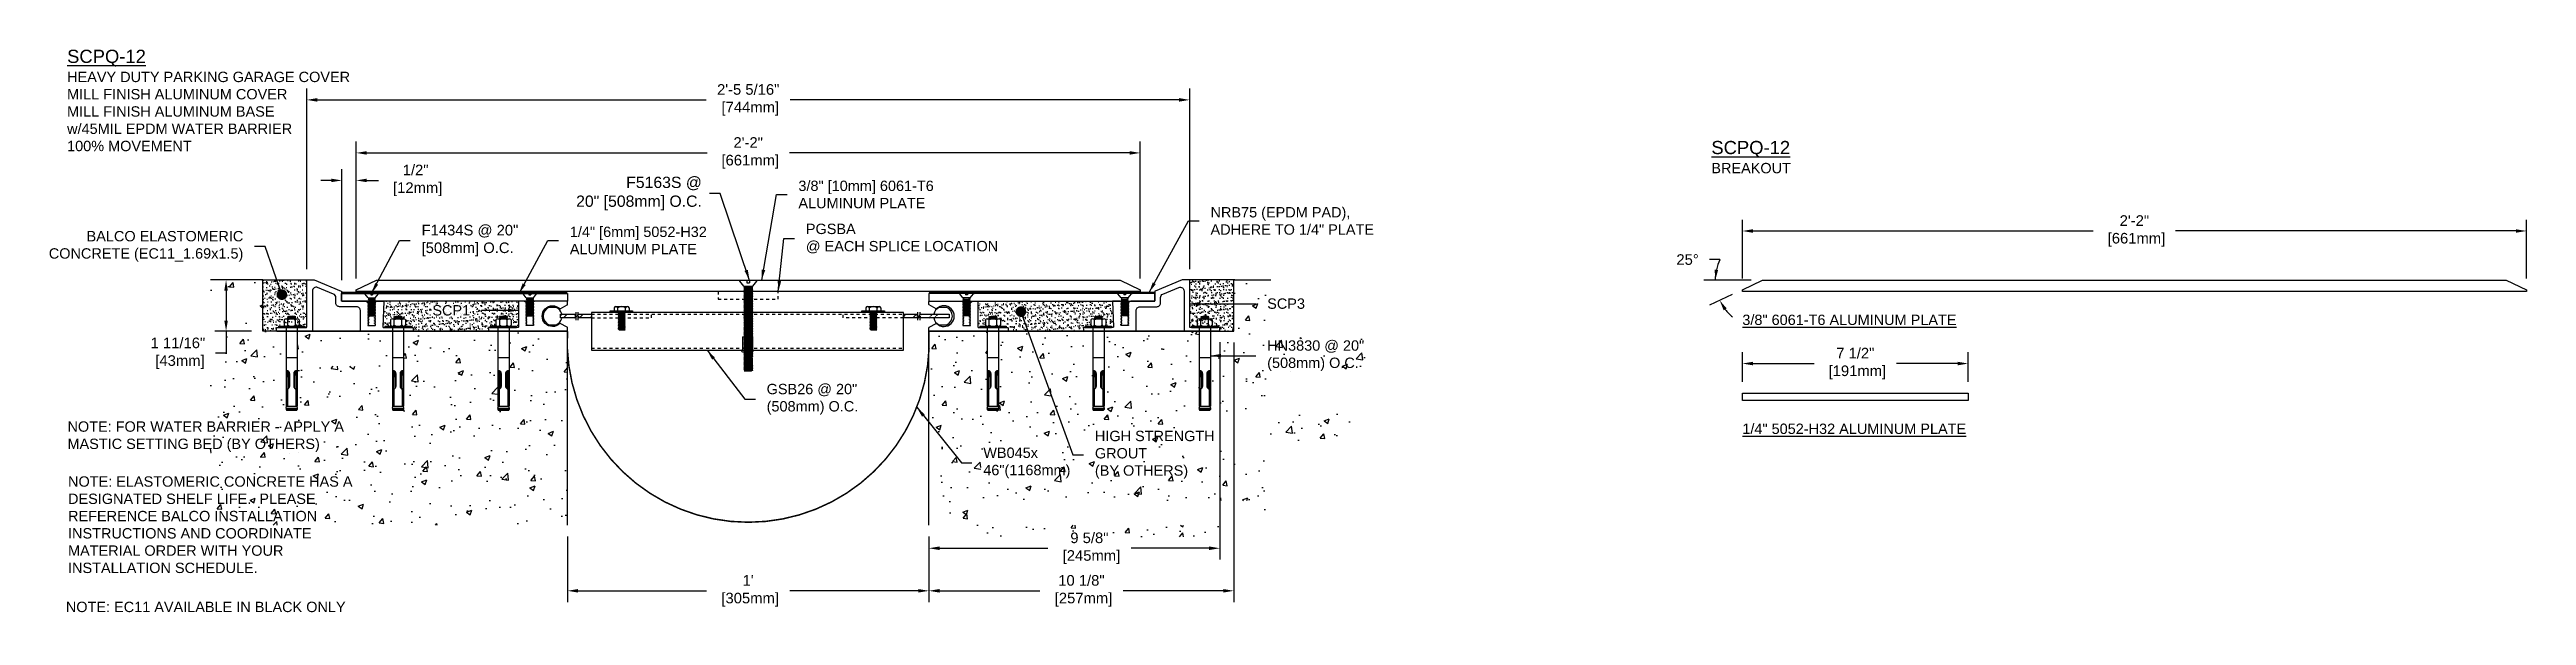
# Model space of a CAD drawing. Header units: inches. Extents: x -7 to 75.2, y -5.3 to 13.5.
import ezdxf

# ---------------------------------------------------------------- set-up
doc = ezdxf.new("R2010")
doc.units = ezdxf.units.IN
doc.header["$LTSCALE"] = 0.25
doc.header["$MEASUREMENT"] = 0
doc.linetypes.add('HIDDEN', pattern=[0.375, 0.25, -0.125])
for name, color, linetype in [('Anchors', 4, 'Continuous'), ('Conditions', 1, 'Continuous'), ('Dimensions', 3, 'Continuous'), ('Fillers', 2, 'Continuous'), ('Metals', 7, 'Continuous'), ('Text', 2, 'Continuous')]:
    doc.layers.add(name, color=color, linetype=linetype)
doc.styles.add('ARIAL', font='arial.ttf')
doc.styles.get("Standard").update_dxf_attribs({"font": 'arial.ttf'})
doc.dimstyles.new('ARIAL', dxfattribs={"dimscale": 3, "dimtxt": 0.117188, "dimasz": 0.1175, "dimexe": 0.125, "dimexo": 0.125, "dimgap": 0.125, "dimtad": 0, "dimtih": 1, "dimtoh": 1, "dimdec": 4, "dimzin": 0, "dimdsep": 46, "dimlunit": 4, "dimtxsty": 'ARIAL', "dimcen": 0.09, "dimadec": 0, "dimazin": 0, "dimtfac": 1, "dimtdec": 4, "dimtofl": 0, "dimtmove": 0, "dimatfit": 3, "dimfxl": 0, "dimfrac": 2, "dimtolj": 1, "dimtzin": 0, "dimarcsym": 0})
pattern_1 = [(45, (8.60465, -43.85655), (-0.265165, 0.265165), []), (45, (8.78143, -43.85655), (-0.265165, 0.265165), [])]

msp = doc.modelspace()

# ---------------------------------------------------------------- texts
at = {"layer": 'Text', "style": 'ARIAL'}
for s, insert, char_height, width, attachment_point in [('{\\H1.167x;\\LSCPQ-12\\P\\H0.7857x;\\lHEAVY DUTY PARKING GARAGE COVER\\PMILL FINISH ALUMINUM COVER\\PMILL FINISH ALUMINUM BASE\\Pw/45MIL EPDM WATER BARRIER\\P100% MOVEMENT}', (-6.42973, 13.51286), 0.375, 9.7177391, 1), ('{\\H1.273x;\\LSCPQ-12\\P}BREAKOUT', (48.15298, 10.48663), 0.34375, 7.9038738, 1), ('{\\L3/8" 6061-T6 ALUMINUM PLATE}', (49.18215, 4.54725), 0.34375, 7.3974171, 4), ('NOTE: FOR WATER BARRIER - APPLY A MASTIC SETTING BED (BY OTHERS)', (-6.41639, 1.17937), 0.34375, 10.5330064, 1), ('{\\L1/4" 5052-H32 ALUMINUM PLATE}', (49.18215, 0.93135), 0.34375, 8.8667712, 4), ('NOTE: EC11 AVAILABLE IN BLACK ONLY', (-6.47073, -4.80653), 0.34375, 10.2113622, 1)]:
    msp.add_mtext(s, dxfattribs=dict(at, insert=insert, char_height=char_height, width=width, attachment_point=attachment_point))
for s, insert, char_height, attachment_point in [('F5163S @\\P20" [508mm] O.C.', (14.64233, 8.74307), 0.375, 6), ('3/8" [10mm] 6061-T6\\PALUMINUM PLATE', (17.84664, 8.70801), 0.34375, 4), ('NRB75 (EPDM PAD),\\PADHERE TO 1/4" PLATE', (31.52788, 7.83049), 0.34375, 4), ('BALCO ELASTOMERIC \\PCONCRETE (EC11_1.69x1.5)', (-0.57904, 6.98783), 0.34375, 6), ('F1434S @ 20" \\P[508mm] O.C.', (5.33788, 7.18093), 0.3515625, 4), ('1/4" [6mm] 5052-H32\\PALUMINUM PLATE', (10.25971, 7.18093), 0.34375, 4), ('PGSBA\\P@ EACH SPLICE LOCATION', (18.09475, 7.24708), 0.34375, 4), ('SCP1', (6.95029, 4.86295), 0.34375, 6), ('SCP3', (33.40898, 5.08473), 0.34375, 4), ('HN3830 @ 20" \\P(508mm) O.C.', (33.40898, 3.35838), 0.34375, 4), ('GSB26 @ 20" \\P(508mm) O.C.', (16.79258, 1.91469), 0.34375, 4), ('HIGH STRENGTH \\PGROUT\\P(BY OTHERS)', (27.68967, 0.06984), 0.34375, 4), ('WB045x\\P46"(1168mm)', (23.9841, -0.20008), 0.34375, 4)]:
    msp.add_mtext(s, dxfattribs=dict(at, insert=insert, char_height=char_height, attachment_point=attachment_point))
at = {"layer": 'Text', "insert": (-6.3982, -0.64468), "char_height": 0.34375, "width": 9.6688519, "attachment_point": 1}
msp.add_mtext('NOTE: ELASTOMERIC CONCRETE HAS A DESIGNATED SHELF LIFE.\\~ PLEASE REFERENCE BALCO INSTALLATION INSTRUCTIONS AND COORDINATE MATERIAL ORDER WITH YOUR INSTALLATION SCHEDULE.', dxfattribs=at)

# ---------------------------------------------------------------- blocks, each defined once
blk = doc.blocks.new('*D0')
at = {"layer": 'Defpoints', "color": 0}
for p in [(30.836, 11.849), (1.525, 5.857), (30.836, 5.857)]:
    blk.add_point(p, dxfattribs=at)
at = {"layer": 'Dimensions', "color": 0, "lineweight": -2}
for p, q in [((1.525, 6.232), (1.525, 12.224)), ((1.878, 11.849), (14.789, 11.849)), ((30.484, 11.849), (17.572, 11.849)), ((30.836, 6.232), (30.836, 12.224))]:
    blk.add_line(p, q, dxfattribs=at)
at = {"layer": 'Dimensions', "color": 0}
for points in [[(1.878, 11.908), (1.878, 11.79), (1.525, 11.849)], [(30.484, 11.908), (30.484, 11.79), (30.836, 11.849)]]:
    blk.add_solid(points, dxfattribs=at)
at = {"layer": 'Dimensions', "color": 0, "insert": (16.181, 11.849), "char_height": 0.35156, "attachment_point": 5, "style": 'ARIAL'}
blk.add_mtext('\\A1;2\'-5 5/16"\\P [744mm]', dxfattribs=at)
blk = doc.blocks.new('*D3')
at = {"layer": 'Defpoints', "color": 0}
for p in [(3.165, 10.089), (3.165, 5.549), (29.195, 5.549)]:
    blk.add_point(p, dxfattribs=at)
at = {"layer": 'Dimensions', "color": 0, "lineweight": -2}
for p, q in [((3.165, 5.924), (3.165, 10.464)), ((3.518, 10.089), (14.814, 10.089)), ((28.842, 10.089), (17.546, 10.089)), ((29.195, 5.924), (29.195, 10.464))]:
    blk.add_line(p, q, dxfattribs=at)
at = {"layer": 'Dimensions', "color": 0}
for points in [[(3.518, 10.148), (3.518, 10.03), (3.165, 10.089)], [(28.842, 10.148), (28.842, 10.03), (29.195, 10.089)]]:
    blk.add_solid(points, dxfattribs=at)
at = {"layer": 'Dimensions', "color": 0, "insert": (16.18, 10.089), "char_height": 0.3516, "attachment_point": 5, "style": 'ARIAL'}
blk.add_mtext('\\A1;2\'-2"\\P [661mm]', dxfattribs=at)
blk = doc.blocks.new('*D1')
at = {"layer": 'Defpoints', "color": 0}
for p in [(2.696, 9.176), (2.696, 5.487), (3.165, 5.549)]:
    blk.add_point(p, dxfattribs=at)
at = {"layer": 'Dimensions', "color": 0, "lineweight": -2}
for p, q in [((2.343, 9.176), (1.991, 9.176)), ((2.696, 5.862), (2.696, 9.551)), ((3.165, 5.924), (3.165, 9.551)), ((3.518, 9.176), (3.91, 9.176))]:
    blk.add_line(p, q, dxfattribs=at)
at = {"layer": 'Dimensions', "color": 0}
for points in [[(2.343, 9.235), (2.343, 9.118), (2.696, 9.176)], [(3.518, 9.235), (3.518, 9.118), (3.165, 9.176)]]:
    blk.add_solid(points, dxfattribs=at)
at = {"layer": 'Dimensions', "color": 0, "insert": (5.14, 9.176), "char_height": 0.3516, "attachment_point": 5, "style": 'ARIAL'}
blk.add_mtext('\\A1;1/2"\\P [12mm]', dxfattribs=at)
blk = doc.blocks.new('*D2')
at = {"layer": 'Defpoints', "color": 0}
for p in [(10.181, -2.264), (22.181, -2.264), (10.181, -4.444)]:
    blk.add_point(p, dxfattribs=at)
at = {"layer": 'Dimensions', "color": 0, "lineweight": -2}
for p, q in [((10.181, -2.639), (10.181, -4.819)), ((22.181, -2.639), (22.181, -4.819)), ((10.533, -4.444), (14.794, -4.444)), ((21.828, -4.444), (17.559, -4.444))]:
    blk.add_line(p, q, dxfattribs=at)
at = {"layer": 'Dimensions', "color": 0}
for points in [[(10.533, -4.385), (10.533, -4.502), (10.181, -4.444)], [(21.828, -4.385), (21.828, -4.502), (22.181, -4.444)]]:
    blk.add_solid(points, dxfattribs=at)
at = {"layer": 'Dimensions', "color": 0, "insert": (16.177, -4.444), "char_height": 0.3516, "attachment_point": 5, "style": 'ARIAL'}
blk.add_mtext("\\A1;1'\\P [305mm]", dxfattribs=at)
blk = doc.blocks.new('*D4')
at = {"layer": 'Defpoints', "color": 0}
for p in [(31.835, 4.187), (22.179, -2.264), (31.835, -3.031)]:
    blk.add_point(p, dxfattribs=at)
at = {"layer": 'Dimensions', "color": 0, "lineweight": -2}
for p, q in [((31.835, 3.812), (31.835, -3.406)), ((22.179, -2.639), (22.179, -3.406)), ((22.532, -3.031), (26.124, -3.031)), ((31.482, -3.031), (28.89, -3.031))]:
    blk.add_line(p, q, dxfattribs=at)
at = {"layer": 'Dimensions', "color": 0}
for points in [[(22.532, -2.972), (22.532, -3.09), (22.179, -3.031)], [(31.482, -2.972), (31.482, -3.09), (31.835, -3.031)]]:
    blk.add_solid(points, dxfattribs=at)
at = {"layer": 'Dimensions', "color": 0, "insert": (27.507, -3.031), "char_height": 0.3516, "attachment_point": 5, "style": 'ARIAL'}
blk.add_mtext('\\A1;9 5/8"\\P [245mm]', dxfattribs=at)
blk = doc.blocks.new('*D5')
at = {"layer": 'Defpoints', "color": 0}
for p in [(0.072, 5.872), (-1.152, 4.172), (0.072, 4.172)]:
    blk.add_point(p, dxfattribs=at)
at = {"layer": 'Dimensions', "color": 0, "lineweight": -2}
for p, q in [((-0.303, 5.872), (-1.527, 5.872)), ((-1.152, 5.52), (-1.152, 4.525)), ((-0.303, 4.172), (-1.527, 4.172)), ((-1.152, 4.172), (-1.152, 3.438)), ((-1.152, 3.438), (-1.505, 3.438))]:
    blk.add_line(p, q, dxfattribs=at)
at = {"layer": 'Dimensions', "color": 0}
for points in [[(-1.211, 5.52), (-1.094, 5.52), (-1.152, 5.872)], [(-1.211, 4.525), (-1.094, 4.525), (-1.152, 4.172)]]:
    blk.add_solid(points, dxfattribs=at)
at = {"layer": 'Dimensions', "color": 0, "insert": (-2.751, 3.438), "char_height": 0.35156, "attachment_point": 5, "style": 'ARIAL'}
blk.add_mtext('\\A1;1 11/16"\\P [43mm]', dxfattribs=at)
blk = doc.blocks.new('*D7')
at = {"layer": 'Defpoints', "color": 0}
for p in [(75.212, 7.498), (49.182, 5.549), (75.212, 5.549)]:
    blk.add_point(p, dxfattribs=at)
at = {"layer": 'Dimensions', "color": 0, "lineweight": -2}
for p, q in [((49.182, 5.924), (49.182, 7.873)), ((49.535, 7.498), (60.831, 7.498)), ((74.859, 7.498), (63.563, 7.498)), ((75.212, 5.924), (75.212, 7.873))]:
    blk.add_line(p, q, dxfattribs=at)
at = {"layer": 'Dimensions', "color": 0}
for points in [[(49.535, 7.556), (49.535, 7.439), (49.182, 7.498)], [(74.859, 7.556), (74.859, 7.439), (75.212, 7.498)]]:
    blk.add_solid(points, dxfattribs=at)
at = {"layer": 'Dimensions', "color": 0, "insert": (62.197, 7.498), "char_height": 0.3516, "attachment_point": 5, "style": 'ARIAL'}
blk.add_mtext('\\A1;2\'-2"\\P [661mm]', dxfattribs=at)
blk = doc.blocks.new('*D8')
at = {"layer": 'Defpoints', "color": 0}
for p in [(56.682, 3.099), (49.182, 2.12), (56.682, 2.12)]:
    blk.add_point(p, dxfattribs=at)
at = {"layer": 'Dimensions', "color": 0, "lineweight": -2}
for p, q in [((49.182, 2.495), (49.182, 3.474)), ((56.682, 2.495), (56.682, 3.474)), ((49.535, 3.099), (51.566, 3.099)), ((56.33, 3.099), (54.298, 3.099))]:
    blk.add_line(p, q, dxfattribs=at)
at = {"layer": 'Dimensions', "color": 0}
for points in [[(49.535, 3.158), (49.535, 3.04), (49.182, 3.099)], [(56.33, 3.158), (56.33, 3.04), (56.682, 3.099)]]:
    blk.add_solid(points, dxfattribs=at)
at = {"layer": 'Dimensions', "color": 0, "insert": (52.932, 3.099), "char_height": 0.3516, "attachment_point": 5, "style": 'ARIAL'}
blk.add_mtext('\\A1;7 1/2"\\P [191mm]', dxfattribs=at)
blk = doc.blocks.new('SCP1')
at = {"layer": 'Metals', "linetype": 'Continuous', "flags": 128}
blk.add_lwpolyline([(1.352, 0.377, -0.57735), (1.352, 0.391), (1.371, 0.402, 0.57735), (1.371, 0.416), (1.352, 0.427, -0.57735), (1.352, 0.441), (1.371, 0.452, 0.57735), (1.371, 0.466), (1.352, 0.477, -0.57735), (1.352, 0.491), (1.371, 0.502, 0.57735), (1.371, 0.516), (1.352, 0.527, -0.57735), (1.352, 0.541), (1.371, 0.552, 0.57735), (1.371, 0.566), (1.352, 0.577, -0.57735), (1.352, 0.591), (1.371, 0.602, 0.57735), (1.371, 0.616), (1.352, 0.627, -0.57735), (1.352, 0.641), (1.371, 0.652, 0.57735), (1.371, 0.666), (1.352, 0.677, -0.57735), (1.352, 0.691), (1.371, 0.702, 0.57735), (1.371, 0.716), (1.352, 0.727, -0.57735), (1.352, 0.741), (1.371, 0.752, 0.57735), (1.371, 0.766), (1.352, 0.777, -0.57735), (1.352, 0.791), (1.371, 0.802, 0.57735), (1.371, 0.816), (1.352, 0.827, -0.57735), (1.352, 0.841), (1.371, 0.852, 0.57735), (1.371, 0.866), (1.352, 0.877, -0.57735), (1.352, 0.891), (1.371, 0.902, 0.57735), (1.371, 0.916), (1.352, 0.927, -0.57735), (1.352, 0.941), (1.451, 0.998, -0.131652), (1.458, 1), (1.61, 1, -0.414214), (1.625, 0.985), (1.625, 0.14, 0.414214), (1.64, 0.125), (2.11, 0.125), (2.114, 0.121, 0.414214), (2.136, 0.121), (2.14, 0.125), (2.61, 0.125, -0.414214), (2.625, 0.11), (2.625, 0.015, -0.414214), (2.61, 0), (0.015, 0, -0.414214), (0, 0.015), (0, 0.116, -0.276215), (0.008, 0.129), (0.24, 0.254, -0.324715), (0.257, 0.251, 2.340026), (0.257, 0.749, -0.324715), (0.24, 0.746), (0.008, 0.871, -0.276215), (0, 0.884), (0, 0.985, -0.414214), (0.015, 1), (1.075, 1, -0.131652), (1.082, 0.998), (1.148, 0.96, -0.57735), (1.148, 0.946), (1.129, 0.935, 0.57735), (1.129, 0.921), (1.148, 0.91, -0.57735), (1.148, 0.896), (1.129, 0.885, 0.57735), (1.129, 0.871), (1.148, 0.86, -0.57735), (1.148, 0.846), (1.129, 0.835, 0.57735), (1.129, 0.821), (1.148, 0.81, -0.57735), (1.148, 0.796), (1.129, 0.785, 0.57735), (1.129, 0.771), (1.148, 0.76, -0.57735), (1.148, 0.746), (1.129, 0.735, 0.57735), (1.129, 0.721), (1.148, 0.71, -0.57735), (1.148, 0.696), (1.129, 0.685, 0.57735), (1.129, 0.671), (1.148, 0.66, -0.57735), (1.148, 0.646), (1.129, 0.635, 0.57735), (1.129, 0.621), (1.148, 0.61, -0.57735), (1.148, 0.596), (1.129, 0.585, 0.57735), (1.129, 0.571), (1.148, 0.56, -0.57735), (1.148, 0.546), (1.129, 0.535, 0.57735), (1.129, 0.521), (1.148, 0.51, -0.57735), (1.148, 0.496), (1.129, 0.485, 0.57735), (1.129, 0.471), (1.148, 0.46, -0.57735), (1.148, 0.446), (1.129, 0.435, 0.57735), (1.129, 0.421), (1.148, 0.41, -0.57735), (1.148, 0.396), (1.129, 0.385, 0.57735), (1.129, 0.371), (1.148, 0.36, -0.57735), (1.148, 0.346), (1.129, 0.335, 0.57735), (1.129, 0.321), (1.148, 0.31, -0.57735), (1.148, 0.296), (1.129, 0.285, 0.57735), (1.129, 0.271), (1.148, 0.26, -0.57735), (1.148, 0.246), (1.129, 0.235, 0.267949), (1.125, 0.228), (1.125, 0.188), (1.375, 0.188), (1.375, 0.209, 0.267949), (1.371, 0.216), (1.352, 0.227, -0.57735), (1.352, 0.241), (1.371, 0.252, 0.57735), (1.371, 0.266), (1.352, 0.277, -0.57735), (1.352, 0.291), (1.371, 0.302, 0.57735), (1.371, 0.316), (1.352, 0.327, -0.57735), (1.352, 0.341), (1.371, 0.352, 0.57735), (1.371, 0.366)], format="xyb", close=True, dxfattribs=at)
blk = doc.blocks.new('SCP3')
at = {"layer": 'Metals', "linetype": 'Continuous', "flags": 128}
blk.add_lwpolyline([(-4.02, 0.121), (-4.015, 0.125), (-3.545, 0.125, 0.414214), (-3.53, 0.14), (-3.53, 1.685, -0.414214), (-3.515, 1.7), (-3.28, 1.7), (-2.384, 1.329, -0.303347), (-2.375, 1.315), (-2.375, 1.015, 0.414214), (-2.36, 1), (-1.579, 1), (-1.477, 0.941, -0.57735), (-1.477, 0.927), (-1.496, 0.916, 0.267949), (-1.5, 0.909), (-1.5, 0.906, 0.165641), (-1.497, 0.902), (-1.477, 0.891, -0.57735), (-1.477, 0.877), (-1.496, 0.866, 0.267949), (-1.5, 0.859), (-1.5, 0.856, 0.165641), (-1.497, 0.852), (-1.477, 0.841, -0.57735), (-1.477, 0.827), (-1.496, 0.816, 0.267949), (-1.5, 0.809), (-1.5, 0.806, 0.165641), (-1.497, 0.802), (-1.477, 0.791, -0.57735), (-1.477, 0.777), (-1.496, 0.766, 0.267949), (-1.5, 0.759), (-1.5, 0.756, 0.165641), (-1.497, 0.752), (-1.477, 0.741, -0.57735), (-1.477, 0.727), (-1.496, 0.716, 0.267949), (-1.5, 0.709), (-1.5, 0.706, 0.165641), (-1.497, 0.702), (-1.477, 0.691, -0.57735), (-1.477, 0.677), (-1.496, 0.666, 0.267949), (-1.5, 0.659), (-1.5, 0.656, 0.165641), (-1.497, 0.652), (-1.477, 0.641, -0.57735), (-1.477, 0.627), (-1.496, 0.616, 0.267949), (-1.5, 0.609), (-1.5, 0.606, 0.165641), (-1.497, 0.602), (-1.477, 0.591, -0.57735), (-1.477, 0.577), (-1.496, 0.566, 0.267949), (-1.5, 0.559), (-1.5, 0.556, 0.165641), (-1.497, 0.552), (-1.477, 0.541, -0.57735), (-1.477, 0.527), (-1.496, 0.516, 0.267949), (-1.5, 0.509), (-1.5, 0.506, 0.165641), (-1.497, 0.502), (-1.477, 0.491, -0.57735), (-1.477, 0.477), (-1.496, 0.466, 0.267949), (-1.5, 0.459), (-1.5, 0.456, 0.165641), (-1.497, 0.452), (-1.477, 0.441, -0.57735), (-1.477, 0.427), (-1.496, 0.416, 0.267949), (-1.5, 0.409), (-1.5, 0.406, 0.165641), (-1.497, 0.402), (-1.477, 0.391, -0.57735), (-1.477, 0.377), (-1.496, 0.366, 0.267949), (-1.5, 0.359), (-1.5, 0.356, 0.165641), (-1.497, 0.352), (-1.477, 0.341, -0.57735), (-1.477, 0.327), (-1.496, 0.316, 0.267949), (-1.5, 0.309), (-1.5, 0.306, 0.165641), (-1.497, 0.302), (-1.477, 0.291, -0.57735), (-1.477, 0.277), (-1.496, 0.266, 0.267949), (-1.5, 0.259), (-1.5, 0.256, 0.165641), (-1.497, 0.252), (-1.477, 0.241, -0.57735), (-1.477, 0.227), (-1.496, 0.216, 0.36655), (-1.499, 0.206, 0.49287), (-1.485, 0.187), (-1.265, 0.187, 0.414214), (-1.25, 0.202), (-1.25, 0.23, 0.290884), (-1.255, 0.237), (-1.272, 0.246, -0.57735), (-1.274, 0.26), (-1.253, 0.274, 0.57735), (-1.255, 0.287), (-1.272, 0.296, -0.57735), (-1.274, 0.31), (-1.253, 0.324, 0.57735), (-1.255, 0.337), (-1.272, 0.346, -0.57735), (-1.274, 0.36), (-1.253, 0.374, 0.57735), (-1.255, 0.387), (-1.272, 0.396, -0.57735), (-1.274, 0.41), (-1.253, 0.424, 0.57735), (-1.255, 0.437), (-1.272, 0.446, -0.57735), (-1.274, 0.46), (-1.253, 0.474, 0.57735), (-1.255, 0.487), (-1.272, 0.496, -0.57735), (-1.274, 0.51), (-1.253, 0.524, 0.57735), (-1.255, 0.537), (-1.272, 0.546, -0.57735), (-1.274, 0.56), (-1.253, 0.574, 0.57735), (-1.255, 0.587), (-1.272, 0.596, -0.57735), (-1.274, 0.61), (-1.253, 0.624, 0.57735), (-1.255, 0.637), (-1.272, 0.646, -0.57735), (-1.274, 0.66), (-1.253, 0.674, 0.57735), (-1.255, 0.687), (-1.272, 0.696, -0.57735), (-1.274, 0.71), (-1.253, 0.724, 0.57735), (-1.255, 0.737), (-1.272, 0.746, -0.57735), (-1.274, 0.76), (-1.253, 0.774, 0.57735), (-1.255, 0.787), (-1.272, 0.796, -0.57735), (-1.274, 0.81), (-1.253, 0.824, 0.57735), (-1.255, 0.837), (-1.272, 0.846, -0.57735), (-1.274, 0.86), (-1.253, 0.874, 0.57735), (-1.255, 0.887), (-1.272, 0.896, -0.57735), (-1.274, 0.91), (-1.253, 0.924, 0.57735), (-1.255, 0.937), (-1.272, 0.946, -0.57735), (-1.274, 0.96), (-1.219, 0.997, -0.153359), (-1.211, 1), (-0.984, 1, -0.414214), (-0.969, 0.985), (-1, 0.14, 0.414214), (-0.985, 0.125), (-0.515, 0.125), (-0.511, 0.121, 0.414214), (-0.489, 0.121), (-0.485, 0.125), (-0.015, 0.125, -0.414214), (0, 0.11), (0, 0.015, -0.414214), (-0.015, 0), (-1.735, 0, -0.414214), (-1.75, 0.015), (-1.75, 0.687, 0.414214), (-1.875, 0.812), (-2.438, 0.812, -0.414214), (-2.563, 0.937), (-2.563, 1.116, 0.303347), (-2.64, 1.232), (-3.17, 1.451, 0.534511), (-3.343, 1.336), (-3.343, 0.015, -0.414214), (-3.358, 0), (-4.515, 0, -0.414214), (-4.53, 0.015), (-4.53, 0.11, -0.414214), (-4.515, 0.125), (-4.045, 0.125), (-4.041, 0.121, 0.414209)], format="xyb", close=True, dxfattribs=at)
blk = doc.blocks.new('HN3830S')
for p, q in [((-0.438, 0.037), (0.438, 0.037)), ((-0.438, 0.037), (-0.438, 0)), ((-0.438, 0), (0.438, 0)), ((-0.251, 0.251), (-0.251, 0.074)), ((-0.188, 0.288), (0.188, 0.288)), ((-0.188, 0.037), (0.188, 0.037)), ((-0.135, 0.352), (0.017, 0.375)), ((-0.135, 0.352), (-0.108, 0.368)), ((-0.135, 0.352), (-0.108, 0.335)), ((-0.135, 0.305), (0.135, 0.352)), ((-0.135, 0.305), (-0.108, 0.322)), ((-0.135, 0.305), (-0.108, 0.289)), ((-0.125, 0.074), (-0.125, 0.251)), ((-0.108, 0.368), (0.017, 0.375)), ((0.017, 0.375), (-0.108, 0.335)), ((-0.108, 0.368), (-0.063, 0.375)), ((-0.108, 0.322), (0.108, 0.368)), ((0.108, 0.335), (-0.108, 0.289)), ((-0.108, 0.335), (-0.108, 0.322)), ((-0.108, 0.289), (-0.108, 0.288)), ((-0.063, 0.375), (0.08, 0.375)), ((-0.047, 0.288), (0.108, 0.322)), ((0.036, 0.288), (0.135, 0.305)), ((0.08, 0.375), (0.108, 0.368)), ((0.108, 0.289), (0.105, 0.288)), ((0.135, 0.352), (0.108, 0.368)), ((0.135, 0.352), (0.108, 0.335)), ((0.108, 0.335), (0.108, 0.322)), ((0.135, 0.305), (0.108, 0.322)), ((0.135, 0.305), (0.108, 0.289)), ((0.108, 0.289), (0.108, 0.288)), ((0.125, 0.074), (0.125, 0.251)), ((0.251, 0.251), (0.251, 0.074)), ((0.438, 0.037), (0.438, 0)), ((-0.188, 0), (-0.188, -2.609)), ((0.187, 0), (0.187, -2.609)), ((-0.188, -1), (0.187, -1)), ((-0.158, -1.471), (-0.158, -2.014)), ((-0.135, -1.484), (-0.108, -1.468)), ((-0.135, -1.484), (-0.089, -1.476)), ((-0.135, -1.484), (-0.108, -1.501)), ((-0.135, -1.531), (-0.108, -1.515)), ((-0.135, -1.531), (-0.071, -1.52)), ((-0.135, -1.531), (-0.108, -1.548)), ((-0.135, -1.578), (-0.108, -1.562)), ((-0.135, -1.578), (-0.071, -1.567)), ((-0.135, -1.578), (-0.108, -1.595)), ((-0.135, -1.625), (-0.108, -1.608)), ((-0.135, -1.625), (-0.071, -1.614)), ((-0.135, -1.625), (-0.108, -1.641)), ((-0.108, -1.457), (-0.108, -1.468)), ((-0.108, -1.468), (-0.098, -1.466)), ((-0.078, -1.494), (-0.108, -1.501)), ((-0.108, -1.501), (-0.108, -1.515)), ((-0.108, -1.515), (-0.073, -1.507)), ((-0.071, -1.54), (-0.108, -1.548)), ((-0.108, -1.548), (-0.108, -1.562)), ((-0.108, -1.562), (-0.071, -1.553)), ((-0.071, -1.586), (-0.108, -1.595)), ((-0.108, -1.595), (-0.108, -1.608)), ((-0.108, -1.608), (-0.071, -1.6)), ((-0.071, -1.633), (-0.108, -1.641)), ((-0.108, -1.641), (-0.108, -2.028)), ((-0.071, -1.524), (-0.071, -1.961)), ((0.07, -1.523), (0.108, -1.515)), ((0.07, -1.524), (0.07, -1.961)), ((0.07, -1.542), (0.135, -1.531)), ((0.07, -1.542), (0.135, -1.531)), ((0.108, -1.548), (0.07, -1.556)), ((0.07, -1.57), (0.108, -1.562)), ((0.07, -1.589), (0.135, -1.578)), ((0.108, -1.595), (0.07, -1.603)), ((0.108, -1.501), (0.072, -1.509)), ((0.078, -1.494), (0.135, -1.484)), ((0.093, -1.471), (0.108, -1.468)), ((0.108, -1.457), (0.108, -1.468)), ((0.135, -1.484), (0.108, -1.468)), ((0.135, -1.484), (0.108, -1.501)), ((0.108, -1.501), (0.108, -1.515)), ((0.135, -1.531), (0.108, -1.515)), ((0.135, -1.531), (0.108, -1.548)), ((0.108, -1.548), (0.108, -1.562)), ((0.135, -1.578), (0.108, -1.562)), ((0.135, -1.578), (0.108, -1.595)), ((0.108, -1.595), (0.108, -2.028)), ((0.157, -1.471), (0.157, -2.014)), ((-0.166, -2.047), (-0.166, -2.609)), ((-0.143, -2.047), (-0.143, -2.609)), ((0.143, -2.047), (0.143, -2.609)), ((0.166, -2.047), (0.166, -2.609)), ((-0.188, -2.68), (-0.168, -2.609)), ((-0.188, -2.609), (0.187, -2.609)), ((-0.188, -2.68), (0.187, -2.68)), ((-0.188, -2.68), (-0.188, -2.727)), ((-0.188, -2.727), (0.187, -2.727)), ((-0.188, -2.727), (-0.174, -2.75)), ((-0.174, -2.75), (0.174, -2.75)), ((0.168, -2.609), (0.187, -2.68)), ((0.187, -2.727), (0.174, -2.75)), ((0.187, -2.68), (0.187, -2.727))]:
    blk.add_line(p, q)
for centre, radius, start, end in [((-0.188, 0.216), 0.0717, 29.02085, 150.97915), ((-0.188, 0.109), 0.0717, 209.02085, 330.97915), ((0, 0.056), 0.231, 57.19114, 122.80886), ((0, 0.269), 0.231, 237.19114, 302.80886), ((0.188, 0.216), 0.0717, 29.02085, 150.97915), ((0.188, 0.109), 0.0717, 209.02085, 330.97915), ((-0.135, -1.471), 0.0524, 168.9394, 180), ((-0.159, -1.466), 0.0276, 135, 168.9394), ((-0.159, -1.466), 0.0276, 101.0606, 135), ((-0.155, -1.49), 0.0524, 76.6123, 101.0606), ((-0.105, -1.471), 0.0524, 168.9394, 180), ((-0.129, -1.466), 0.0276, 135, 168.9394), ((-0.129, -1.466), 0.0276, 110.90855, 135), ((-0.161, -1.516), 0.0783, 59.30278, 76.6123), ((-0.179, -1.547), 0.114, 45, 59.30278), ((-0.179, -1.547), 0.114, 30.69722, 45), ((-0.148, -1.528), 0.0783, 13.3877, 30.69722), ((-0.123, -1.522), 0.0524, 358.29929, 13.3877), ((0.123, -1.522), 0.0524, 166.6123, 181.70071), ((0.148, -1.528), 0.0783, 149.30278, 166.6123), ((0.179, -1.547), 0.114, 135, 149.30278), ((0.179, -1.547), 0.114, 120.69722, 135), ((0.161, -1.516), 0.0783, 103.3877, 120.69722), ((0.129, -1.466), 0.0276, 45, 69.09145), ((0.155, -1.49), 0.0524, 78.9394, 103.3877), ((0.129, -1.466), 0.0276, 11.0606, 45), ((0.105, -1.471), 0.0524, 360, 11.0606), ((0.159, -1.466), 0.0276, 45, 78.9394), ((0.159, -1.466), 0.0276, 11.0606, 45), ((0.135, -1.471), 0.0524, 0, 11.0606), ((-0.135, -2.014), 0.0524, 180, 191.0606), ((-0.159, -2.019), 0.0276, 191.0606, 225), ((-0.159, -2.019), 0.0276, 225, 258.9394), ((-0.155, -1.995), 0.0524, 258.9394, 283.3877), ((-0.105, -2.014), 0.0524, 180, 191.0606), ((-0.129, -2.019), 0.0276, 191.0606, 225), ((-0.129, -2.019), 0.0276, 225, 249.09145), ((-0.161, -1.969), 0.0783, 283.3877, 300.69722), ((-0.179, -1.938), 0.114, 300.69722, 315), ((-0.179, -1.938), 0.114, 315, 329.30278), ((-0.148, -1.957), 0.0783, 329.30278, 346.6123), ((-0.123, -1.963), 0.0524, 346.6123, 1.70071), ((0.123, -1.963), 0.0524, 178.29929, 193.3877), ((0.148, -1.957), 0.0783, 193.3877, 210.69722), ((0.179, -1.938), 0.114, 210.69722, 225), ((0.179, -1.938), 0.114, 225, 239.30278), ((0.161, -1.969), 0.0783, 239.30278, 256.6123), ((0.129, -2.019), 0.0276, 290.90855, 315), ((0.155, -1.995), 0.0524, 256.6123, 281.0606), ((0.129, -2.019), 0.0276, 315, 348.9394), ((0.105, -2.014), 0.0524, 348.9394, 0), ((0.159, -2.019), 0.0276, 281.0606, 315), ((0.159, -2.019), 0.0276, 315, 348.9394), ((0.135, -2.014), 0.0524, 348.9394, 360)]:
    blk.add_arc(centre, radius, start, end)
blk = doc.blocks.new('F1434S')
for p, q in [((-0.214, 0), (-0.031, 0)), ((-0.031, 0), (-0.031, -0.05)), ((0.031, 0), (0.031, -0.05)), ((0.031, 0), (0.214, 0)), ((-0.119, -0.155), (-0.226, -0.024)), ((-0.119, -0.155), (0.119, -0.155)), ((-0.119, -0.2), (-0.108, -0.195)), ((-0.119, -0.2), (-0.068, -0.195)), ((-0.119, -0.2), (-0.085, -0.22)), ((-0.119, -0.25), (0.119, -0.225)), ((-0.119, -0.25), (-0.085, -0.23)), ((-0.119, -0.25), (-0.085, -0.27)), ((-0.119, -0.3), (0.119, -0.275)), ((-0.119, -0.3), (-0.085, -0.28)), ((-0.119, -0.3), (-0.085, -0.32)), ((-0.119, -0.35), (0.119, -0.325)), ((-0.119, -0.35), (-0.085, -0.33)), ((-0.119, -0.35), (-0.085, -0.37)), ((-0.119, -0.4), (0.119, -0.375)), ((-0.119, -0.4), (-0.085, -0.38)), ((-0.119, -0.4), (-0.085, -0.42)), ((-0.119, -0.45), (0.119, -0.425)), ((-0.119, -0.45), (-0.085, -0.43)), ((-0.119, -0.45), (-0.085, -0.47)), ((-0.119, -0.5), (0.119, -0.475)), ((-0.119, -0.5), (-0.085, -0.48)), ((-0.119, -0.5), (-0.085, -0.52)), ((-0.119, -0.55), (0.119, -0.525)), ((-0.119, -0.55), (-0.085, -0.53)), ((-0.119, -0.55), (-0.085, -0.57)), ((-0.119, -0.6), (0.119, -0.575)), ((-0.119, -0.6), (-0.085, -0.58)), ((-0.119, -0.6), (-0.085, -0.62)), ((-0.119, -0.65), (0.119, -0.625)), ((-0.119, -0.65), (-0.085, -0.63)), ((-0.119, -0.65), (-0.085, -0.67)), ((-0.119, -0.7), (0.119, -0.675)), ((-0.119, -0.7), (-0.085, -0.68)), ((-0.119, -0.7), (-0.085, -0.72)), ((-0.11, -0.75), (0.119, -0.725)), ((-0.11, -0.75), (-0.085, -0.73)), ((-0.11, -0.75), (0.048, -0.75)), ((-0.108, -0.155), (-0.108, -0.195)), ((0.108, -0.195), (-0.108, -0.195)), ((-0.085, -0.22), (0.085, -0.195)), ((-0.085, -0.23), (0.085, -0.205)), ((-0.085, -0.22), (-0.085, -0.23)), ((-0.085, -0.27), (0.085, -0.245)), ((-0.085, -0.28), (0.085, -0.255)), ((-0.085, -0.27), (-0.085, -0.28)), ((-0.085, -0.32), (0.085, -0.295)), ((-0.085, -0.33), (0.085, -0.305)), ((-0.085, -0.32), (-0.085, -0.33)), ((-0.085, -0.37), (0.085, -0.345)), ((-0.085, -0.38), (0.085, -0.355)), ((-0.085, -0.37), (-0.085, -0.38)), ((-0.085, -0.42), (0.085, -0.395)), ((-0.085, -0.43), (0.085, -0.405)), ((-0.085, -0.42), (-0.085, -0.43)), ((-0.085, -0.47), (0.085, -0.445)), ((-0.085, -0.48), (0.085, -0.455)), ((-0.085, -0.47), (-0.085, -0.48)), ((-0.085, -0.52), (0.085, -0.495)), ((-0.085, -0.53), (0.085, -0.505)), ((-0.085, -0.52), (-0.085, -0.53)), ((-0.085, -0.57), (0.085, -0.545)), ((-0.085, -0.58), (0.085, -0.555)), ((-0.085, -0.57), (-0.085, -0.58)), ((-0.085, -0.62), (0.085, -0.595)), ((-0.085, -0.63), (0.085, -0.605)), ((-0.085, -0.62), (-0.085, -0.63)), ((-0.085, -0.67), (0.085, -0.645)), ((-0.085, -0.68), (0.085, -0.655)), ((-0.085, -0.67), (-0.085, -0.68)), ((-0.085, -0.72), (0.085, -0.695)), ((-0.085, -0.73), (0.085, -0.705)), ((-0.085, -0.72), (-0.085, -0.73)), ((-0.031, -0.05), (0.031, -0.05)), ((0.048, -0.75), (0.085, -0.745)), ((0.108, -0.195), (0.085, -0.205)), ((0.119, -0.225), (0.085, -0.205)), ((0.119, -0.225), (0.085, -0.245)), ((0.085, -0.245), (0.085, -0.255)), ((0.119, -0.275), (0.085, -0.255)), ((0.119, -0.275), (0.085, -0.295)), ((0.085, -0.295), (0.085, -0.305)), ((0.119, -0.325), (0.085, -0.305)), ((0.119, -0.325), (0.085, -0.345)), ((0.085, -0.345), (0.085, -0.355)), ((0.119, -0.375), (0.085, -0.355)), ((0.119, -0.375), (0.085, -0.395)), ((0.085, -0.395), (0.085, -0.405)), ((0.119, -0.425), (0.085, -0.405)), ((0.119, -0.425), (0.085, -0.445)), ((0.085, -0.445), (0.085, -0.455)), ((0.119, -0.475), (0.085, -0.455)), ((0.119, -0.475), (0.085, -0.495)), ((0.085, -0.495), (0.085, -0.505)), ((0.119, -0.525), (0.085, -0.505)), ((0.119, -0.525), (0.085, -0.545)), ((0.085, -0.545), (0.085, -0.555)), ((0.119, -0.575), (0.085, -0.555)), ((0.119, -0.575), (0.085, -0.595)), ((0.085, -0.595), (0.085, -0.605)), ((0.119, -0.625), (0.085, -0.605)), ((0.119, -0.625), (0.085, -0.645)), ((0.085, -0.645), (0.085, -0.655)), ((0.119, -0.675), (0.085, -0.655)), ((0.119, -0.675), (0.085, -0.695)), ((0.085, -0.695), (0.085, -0.705)), ((0.119, -0.725), (0.085, -0.705)), ((0.119, -0.725), (0.085, -0.745)), ((0.108, -0.155), (0.108, -0.195)), ((0.119, -0.155), (0.226, -0.024))]:
    blk.add_line(p, q)
for centre, start, end in [((-0.214, -0.015), 90, 219.03203), ((0.214, -0.015), 320.96797, 90)]:
    blk.add_arc(centre, 0.015, start, end)
blk = doc.blocks.new('*D16')
at = {"layer": 'Defpoints', "color": 0}
for p in [(49.853, 5.861), (49.853, 5.861), (74.541, 5.861), (48.347, 5.411), (49.182, 5.549)]:
    blk.add_point(p, dxfattribs=at)
at = {"layer": 'Dimensions', "color": 0, "lineweight": -2}
for p, q in [((49.478, 5.861), (47.906, 5.861)), ((48.44, 6.548), (48.087, 6.548)), ((48.842, 5.39), (48.089, 5.039))]:
    blk.add_line(p, q, dxfattribs=at)
for start, end in [(154.07336, 180), (154.23978, 167.11989), (217.88011, 230.76022)]:
    blk.add_arc((49.853, 5.861), 1.571, start, end, dxfattribs=at)
at = {"layer": 'Dimensions', "color": 0}
for points in [[(48.379, 6.205), (48.263, 6.218), (48.281, 5.861)], [(48.562, 4.866), (48.663, 4.927), (48.429, 5.197)]]:
    blk.add_solid(points, dxfattribs=at)
at = {"layer": 'Dimensions', "color": 0, "insert": (47.364, 6.548), "char_height": 0.3516, "attachment_point": 5, "style": 'ARIAL'}
blk.add_mtext('\\A1;25°', dxfattribs=at)
blk = doc.blocks.new('F5163S')
for p, q in [((-0.265, 0.001), (-0.042, 0.001)), ((-0.042, 0.001), (-0.042, -0.084)), ((0.048, 0.001), (0.048, -0.084)), ((0.048, 0.001), (0.27, 0.001)), ((-0.146, -0.193), (-0.279, -0.029)), ((-0.147, -0.227), (0.153, -0.2)), ((-0.147, -0.227), (-0.11, -0.206)), ((-0.147, -0.227), (-0.11, -0.249)), ((-0.147, -0.283), (0.153, -0.255)), ((-0.147, -0.283), (-0.11, -0.262)), ((-0.147, -0.283), (-0.11, -0.304)), ((-0.147, -0.339), (0.153, -0.311)), ((-0.147, -0.339), (-0.11, -0.317)), ((-0.147, -0.339), (-0.11, -0.36)), ((-0.147, -0.394), (0.153, -0.366)), ((-0.147, -0.394), (-0.11, -0.373)), ((-0.147, -0.394), (-0.11, -0.415)), ((-0.147, -0.45), (0.153, -0.422)), ((-0.147, -0.45), (-0.11, -0.428)), ((-0.147, -0.45), (-0.11, -0.471)), ((-0.147, -0.505), (0.153, -0.477)), ((-0.147, -0.505), (-0.11, -0.484)), ((-0.147, -0.505), (-0.11, -0.526)), ((-0.147, -0.561), (0.153, -0.533)), ((-0.147, -0.561), (-0.11, -0.54)), ((-0.147, -0.561), (-0.11, -0.582)), ((-0.147, -0.616), (0.153, -0.589)), ((-0.147, -0.616), (-0.11, -0.595)), ((-0.147, -0.616), (-0.11, -0.638)), ((-0.147, -0.672), (0.153, -0.644)), ((-0.147, -0.672), (-0.11, -0.651)), ((-0.147, -0.672), (-0.11, -0.693)), ((-0.147, -0.727), (0.153, -0.7)), ((-0.147, -0.727), (-0.11, -0.706)), ((-0.147, -0.727), (-0.11, -0.749)), ((-0.147, -0.783), (0.153, -0.755)), ((-0.147, -0.783), (-0.11, -0.762)), ((-0.147, -0.783), (-0.11, -0.804)), ((-0.147, -0.839), (0.153, -0.811)), ((-0.147, -0.839), (-0.11, -0.817)), ((-0.146, -0.193), (0.152, -0.193)), ((-0.11, -0.206), (-0.11, -0.193)), ((-0.11, -0.206), (-0.003, -0.193)), ((0.116, -0.221), (-0.11, -0.249)), ((-0.11, -0.262), (0.116, -0.234)), ((-0.11, -0.262), (-0.11, -0.249)), ((0.116, -0.276), (-0.11, -0.304)), ((-0.11, -0.317), (0.116, -0.29)), ((-0.11, -0.317), (-0.11, -0.304)), ((0.116, -0.332), (-0.11, -0.36)), ((-0.11, -0.373), (0.116, -0.345)), ((-0.11, -0.373), (-0.11, -0.36)), ((0.116, -0.388), (-0.11, -0.415)), ((-0.11, -0.428), (0.116, -0.401)), ((-0.11, -0.428), (-0.11, -0.415)), ((0.116, -0.443), (-0.11, -0.471)), ((-0.11, -0.484), (0.116, -0.456)), ((-0.11, -0.484), (-0.11, -0.471)), ((0.116, -0.499), (-0.11, -0.526)), ((-0.11, -0.54), (0.116, -0.512)), ((-0.11, -0.54), (-0.11, -0.526)), ((0.116, -0.554), (-0.11, -0.582)), ((-0.11, -0.595), (0.116, -0.567)), ((-0.11, -0.595), (-0.11, -0.582)), ((0.116, -0.61), (-0.11, -0.638)), ((-0.11, -0.651), (0.116, -0.623)), ((-0.11, -0.651), (-0.11, -0.638)), ((0.116, -0.665), (-0.11, -0.693)), ((-0.11, -0.706), (0.116, -0.678)), ((-0.11, -0.706), (-0.11, -0.693)), ((0.116, -0.721), (-0.11, -0.749)), ((-0.11, -0.762), (0.116, -0.734)), ((-0.11, -0.762), (-0.11, -0.749)), ((0.116, -0.776), (-0.11, -0.804)), ((-0.11, -0.817), (0.116, -0.79)), ((-0.11, -0.817), (-0.11, -0.804)), ((-0.042, -0.084), (0.048, -0.084)), ((0.153, -0.2), (0.116, -0.221)), ((0.116, -0.234), (0.116, -0.221)), ((0.153, -0.255), (0.116, -0.234)), ((0.153, -0.255), (0.116, -0.276)), ((0.116, -0.29), (0.116, -0.276)), ((0.153, -0.311), (0.116, -0.29)), ((0.153, -0.311), (0.116, -0.332)), ((0.116, -0.345), (0.116, -0.332)), ((0.153, -0.366), (0.116, -0.345)), ((0.153, -0.366), (0.116, -0.388)), ((0.116, -0.401), (0.116, -0.388)), ((0.153, -0.422), (0.116, -0.401)), ((0.153, -0.422), (0.116, -0.443)), ((0.116, -0.456), (0.116, -0.443)), ((0.153, -0.477), (0.116, -0.456)), ((0.153, -0.477), (0.116, -0.499)), ((0.116, -0.512), (0.116, -0.499)), ((0.153, -0.533), (0.116, -0.512)), ((0.153, -0.533), (0.116, -0.554)), ((0.116, -0.567), (0.116, -0.554)), ((0.153, -0.589), (0.116, -0.567)), ((0.153, -0.589), (0.116, -0.61)), ((0.116, -0.623), (0.116, -0.61)), ((0.153, -0.644), (0.116, -0.623)), ((0.153, -0.644), (0.116, -0.665)), ((0.116, -0.678), (0.116, -0.665)), ((0.153, -0.7), (0.116, -0.678)), ((0.153, -0.7), (0.116, -0.721)), ((0.116, -0.734), (0.116, -0.721)), ((0.153, -0.755), (0.116, -0.734)), ((0.153, -0.755), (0.116, -0.776)), ((0.116, -0.79), (0.116, -0.776)), ((0.153, -0.811), (0.116, -0.79)), ((0.153, -0.811), (0.116, -0.832)), ((0.153, -0.2), (0.142, -0.193)), ((0.152, -0.193), (0.285, -0.029)), ((-0.147, -0.839), (-0.11, -0.86)), ((-0.147, -0.894), (0.153, -0.866)), ((-0.147, -0.894), (-0.11, -0.873)), ((-0.147, -0.894), (-0.11, -0.915)), ((-0.147, -0.95), (0.153, -0.922)), ((-0.147, -0.95), (-0.11, -0.928)), ((-0.147, -0.95), (-0.11, -0.971)), ((-0.147, -1.005), (0.153, -0.977)), ((-0.147, -1.005), (-0.11, -0.984)), ((-0.147, -1.005), (-0.11, -1.026)), ((-0.147, -1.061), (0.153, -1.033)), ((-0.147, -1.061), (-0.11, -1.04)), ((-0.147, -1.061), (-0.11, -1.082)), ((-0.147, -1.116), (0.153, -1.089)), ((-0.147, -1.116), (-0.11, -1.095)), ((-0.147, -1.116), (-0.11, -1.138)), ((-0.147, -1.172), (0.153, -1.144)), ((-0.147, -1.172), (-0.11, -1.151)), ((-0.147, -1.172), (-0.11, -1.193)), ((-0.147, -1.227), (0.153, -1.2)), ((-0.147, -1.227), (-0.11, -1.206)), ((-0.147, -1.227), (-0.11, -1.249)), ((-0.147, -1.283), (0.153, -1.255)), ((-0.147, -1.283), (-0.11, -1.262)), ((-0.147, -1.283), (-0.11, -1.304)), ((-0.147, -1.339), (0.153, -1.311)), ((-0.147, -1.339), (-0.11, -1.317)), ((-0.147, -1.339), (-0.11, -1.36)), ((-0.147, -1.394), (0.153, -1.366)), ((-0.147, -1.394), (-0.11, -1.373)), ((-0.147, -1.394), (-0.11, -1.415)), ((-0.147, -1.45), (0.153, -1.422)), ((-0.147, -1.45), (-0.11, -1.428)), ((-0.147, -1.45), (-0.11, -1.471)), ((-0.147, -1.505), (0.153, -1.477)), ((-0.147, -1.505), (-0.11, -1.484)), ((-0.147, -1.505), (-0.11, -1.526)), ((-0.147, -1.561), (0.153, -1.533)), ((-0.147, -1.561), (-0.11, -1.54)), ((-0.147, -1.561), (-0.11, -1.582)), ((-0.147, -1.616), (0.153, -1.589)), ((-0.147, -1.616), (-0.11, -1.595)), ((-0.147, -1.616), (-0.11, -1.638)), ((-0.147, -1.672), (0.153, -1.644)), ((0.116, -0.832), (-0.11, -0.86)), ((-0.11, -0.873), (0.116, -0.845)), ((-0.11, -0.873), (-0.11, -0.86)), ((0.116, -0.888), (-0.11, -0.915)), ((-0.11, -0.928), (0.116, -0.901)), ((-0.11, -0.928), (-0.11, -0.915)), ((0.116, -0.943), (-0.11, -0.971)), ((-0.11, -0.984), (0.116, -0.956)), ((-0.11, -0.984), (-0.11, -0.971)), ((0.116, -0.999), (-0.11, -1.026)), ((-0.11, -1.04), (0.116, -1.012)), ((-0.11, -1.04), (-0.11, -1.026)), ((0.116, -1.054), (-0.11, -1.082)), ((-0.11, -1.095), (0.116, -1.067)), ((-0.11, -1.095), (-0.11, -1.082)), ((0.116, -1.11), (-0.11, -1.138)), ((-0.11, -1.151), (0.116, -1.123)), ((-0.11, -1.151), (-0.11, -1.138)), ((0.116, -1.165), (-0.11, -1.193)), ((-0.11, -1.206), (0.116, -1.178)), ((-0.11, -1.206), (-0.11, -1.193)), ((0.116, -1.221), (-0.11, -1.249)), ((-0.11, -1.262), (0.116, -1.234)), ((-0.11, -1.262), (-0.11, -1.249)), ((0.116, -1.276), (-0.11, -1.304)), ((-0.11, -1.317), (0.116, -1.29)), ((-0.11, -1.317), (-0.11, -1.304)), ((0.116, -1.332), (-0.11, -1.36)), ((-0.11, -1.373), (0.116, -1.345)), ((-0.11, -1.373), (-0.11, -1.36)), ((0.116, -1.388), (-0.11, -1.415)), ((-0.11, -1.428), (0.116, -1.401)), ((-0.11, -1.428), (-0.11, -1.415)), ((0.116, -1.443), (-0.11, -1.471)), ((-0.11, -1.484), (0.116, -1.456)), ((-0.11, -1.484), (-0.11, -1.471)), ((0.116, -1.499), (-0.11, -1.526)), ((-0.11, -1.54), (0.116, -1.512)), ((-0.11, -1.54), (-0.11, -1.526)), ((0.116, -1.554), (-0.11, -1.582)), ((-0.11, -1.595), (0.116, -1.567)), ((-0.11, -1.595), (-0.11, -1.582)), ((0.116, -1.61), (-0.11, -1.638)), ((-0.11, -1.651), (0.116, -1.623)), ((-0.11, -1.651), (-0.11, -1.638)), ((0.116, -0.845), (0.116, -0.832)), ((0.153, -0.866), (0.116, -0.845)), ((0.153, -0.866), (0.116, -0.888)), ((0.116, -0.901), (0.116, -0.888)), ((0.153, -0.922), (0.116, -0.901)), ((0.153, -0.922), (0.116, -0.943)), ((0.116, -0.956), (0.116, -0.943)), ((0.153, -0.977), (0.116, -0.956)), ((0.153, -0.977), (0.116, -0.999)), ((0.116, -1.012), (0.116, -0.999)), ((0.153, -1.033), (0.116, -1.012)), ((0.153, -1.033), (0.116, -1.054)), ((0.116, -1.067), (0.116, -1.054)), ((0.153, -1.089), (0.116, -1.067)), ((0.153, -1.089), (0.116, -1.11)), ((0.116, -1.123), (0.116, -1.11)), ((0.153, -1.144), (0.116, -1.123)), ((0.153, -1.144), (0.116, -1.165)), ((0.116, -1.178), (0.116, -1.165)), ((0.153, -1.2), (0.116, -1.178)), ((0.153, -1.2), (0.116, -1.221)), ((0.116, -1.234), (0.116, -1.221)), ((0.153, -1.255), (0.116, -1.234)), ((0.153, -1.255), (0.116, -1.276)), ((0.116, -1.29), (0.116, -1.276)), ((0.153, -1.311), (0.116, -1.29)), ((0.153, -1.311), (0.116, -1.332)), ((0.116, -1.345), (0.116, -1.332)), ((0.153, -1.366), (0.116, -1.345)), ((0.153, -1.366), (0.116, -1.388)), ((0.116, -1.401), (0.116, -1.388)), ((0.153, -1.422), (0.116, -1.401)), ((0.153, -1.422), (0.116, -1.443)), ((0.116, -1.456), (0.116, -1.443)), ((0.153, -1.477), (0.116, -1.456)), ((0.153, -1.477), (0.116, -1.499)), ((0.116, -1.512), (0.116, -1.499)), ((0.153, -1.533), (0.116, -1.512)), ((0.153, -1.533), (0.116, -1.554)), ((0.116, -1.567), (0.116, -1.554)), ((0.153, -1.589), (0.116, -1.567)), ((0.153, -1.589), (0.116, -1.61)), ((0.116, -1.623), (0.116, -1.61)), ((0.153, -1.644), (0.116, -1.623)), ((0.153, -1.644), (0.116, -1.665)), ((-0.147, -1.672), (-0.11, -1.651)), ((-0.147, -1.672), (-0.11, -1.693)), ((-0.147, -1.727), (0.153, -1.7)), ((-0.147, -1.727), (-0.11, -1.706)), ((-0.147, -1.727), (-0.11, -1.749)), ((-0.147, -1.783), (0.153, -1.755)), ((-0.147, -1.783), (-0.11, -1.762)), ((-0.147, -1.783), (-0.11, -1.804)), ((-0.147, -1.839), (0.153, -1.811)), ((-0.147, -1.839), (-0.11, -1.817)), ((-0.147, -1.839), (-0.11, -1.86)), ((-0.147, -1.894), (0.153, -1.866)), ((-0.147, -1.894), (-0.11, -1.873)), ((-0.147, -1.894), (-0.11, -1.915)), ((-0.147, -1.95), (0.153, -1.922)), ((-0.147, -1.95), (-0.11, -1.928)), ((-0.147, -1.95), (-0.11, -1.971)), ((-0.147, -2.005), (0.153, -1.977)), ((-0.147, -2.005), (-0.11, -1.984)), ((-0.147, -2.005), (-0.11, -2.026)), ((-0.147, -2.061), (0.153, -2.033)), ((-0.147, -2.061), (-0.11, -2.04)), ((-0.147, -2.061), (-0.11, -2.082)), ((-0.147, -2.116), (0.153, -2.089)), ((-0.147, -2.116), (-0.11, -2.095)), ((-0.147, -2.116), (-0.11, -2.138)), ((-0.147, -2.172), (0.153, -2.144)), ((-0.147, -2.172), (-0.11, -2.151)), ((-0.147, -2.172), (-0.11, -2.193)), ((-0.147, -2.227), (0.153, -2.2)), ((-0.147, -2.227), (-0.11, -2.206)), ((-0.147, -2.227), (-0.11, -2.249)), ((-0.147, -2.283), (0.153, -2.255)), ((-0.147, -2.283), (-0.11, -2.262)), ((-0.147, -2.283), (-0.11, -2.304)), ((-0.147, -2.339), (0.153, -2.311)), ((-0.147, -2.339), (-0.11, -2.317)), ((-0.147, -2.339), (-0.11, -2.36)), ((-0.147, -2.394), (0.153, -2.366)), ((-0.147, -2.394), (-0.11, -2.373)), ((-0.147, -2.394), (-0.11, -2.415)), ((-0.147, -2.45), (0.153, -2.422)), ((-0.147, -2.45), (-0.11, -2.428)), ((-0.147, -2.45), (-0.11, -2.471)), ((0.116, -1.665), (-0.11, -1.693)), ((-0.11, -1.706), (0.116, -1.678)), ((-0.11, -1.706), (-0.11, -1.693)), ((0.116, -1.721), (-0.11, -1.749)), ((-0.11, -1.762), (0.116, -1.734)), ((-0.11, -1.762), (-0.11, -1.749)), ((0.116, -1.776), (-0.11, -1.804)), ((-0.11, -1.817), (0.116, -1.79)), ((-0.11, -1.817), (-0.11, -1.804)), ((0.116, -1.832), (-0.11, -1.86)), ((-0.11, -1.873), (0.116, -1.845)), ((-0.11, -1.873), (-0.11, -1.86)), ((0.116, -1.888), (-0.11, -1.915)), ((-0.11, -1.928), (0.116, -1.901)), ((-0.11, -1.928), (-0.11, -1.915)), ((0.116, -1.943), (-0.11, -1.971)), ((-0.11, -1.984), (0.116, -1.956)), ((-0.11, -1.984), (-0.11, -1.971)), ((0.116, -1.999), (-0.11, -2.026)), ((-0.11, -2.04), (0.116, -2.012)), ((-0.11, -2.04), (-0.11, -2.026)), ((0.116, -2.054), (-0.11, -2.082)), ((-0.11, -2.095), (0.116, -2.067)), ((-0.11, -2.095), (-0.11, -2.082)), ((0.116, -2.11), (-0.11, -2.138)), ((-0.11, -2.151), (0.116, -2.123)), ((-0.11, -2.151), (-0.11, -2.138)), ((0.116, -2.165), (-0.11, -2.193)), ((-0.11, -2.206), (0.116, -2.178)), ((-0.11, -2.206), (-0.11, -2.193)), ((0.116, -2.221), (-0.11, -2.249)), ((-0.11, -2.262), (0.116, -2.234)), ((-0.11, -2.262), (-0.11, -2.249)), ((0.116, -2.276), (-0.11, -2.304)), ((-0.11, -2.317), (0.116, -2.29)), ((-0.11, -2.317), (-0.11, -2.304)), ((0.116, -2.332), (-0.11, -2.36)), ((-0.11, -2.373), (0.116, -2.345)), ((-0.11, -2.373), (-0.11, -2.36)), ((0.116, -2.388), (-0.11, -2.415)), ((-0.11, -2.428), (0.116, -2.401)), ((-0.11, -2.428), (-0.11, -2.415)), ((0.116, -2.443), (-0.11, -2.471)), ((-0.11, -2.484), (0.116, -2.456)), ((0.116, -1.678), (0.116, -1.665)), ((0.153, -1.7), (0.116, -1.678)), ((0.153, -1.7), (0.116, -1.721)), ((0.116, -1.734), (0.116, -1.721)), ((0.153, -1.755), (0.116, -1.734)), ((0.153, -1.755), (0.116, -1.776)), ((0.116, -1.79), (0.116, -1.776)), ((0.153, -1.811), (0.116, -1.79)), ((0.153, -1.811), (0.116, -1.832)), ((0.116, -1.845), (0.116, -1.832)), ((0.153, -1.866), (0.116, -1.845)), ((0.153, -1.866), (0.116, -1.888)), ((0.116, -1.901), (0.116, -1.888)), ((0.153, -1.922), (0.116, -1.901)), ((0.153, -1.922), (0.116, -1.943)), ((0.116, -1.956), (0.116, -1.943)), ((0.153, -1.977), (0.116, -1.956)), ((0.153, -1.977), (0.116, -1.999)), ((0.116, -2.012), (0.116, -1.999)), ((0.153, -2.033), (0.116, -2.012)), ((0.153, -2.033), (0.116, -2.054)), ((0.116, -2.067), (0.116, -2.054)), ((0.153, -2.089), (0.116, -2.067)), ((0.153, -2.089), (0.116, -2.11)), ((0.116, -2.123), (0.116, -2.11)), ((0.153, -2.144), (0.116, -2.123)), ((0.153, -2.144), (0.116, -2.165)), ((0.116, -2.178), (0.116, -2.165)), ((0.153, -2.2), (0.116, -2.178)), ((0.153, -2.2), (0.116, -2.221)), ((0.116, -2.234), (0.116, -2.221)), ((0.153, -2.255), (0.116, -2.234)), ((0.153, -2.255), (0.116, -2.276)), ((0.116, -2.29), (0.116, -2.276)), ((0.153, -2.311), (0.116, -2.29)), ((0.153, -2.311), (0.116, -2.332)), ((0.116, -2.345), (0.116, -2.332)), ((0.153, -2.366), (0.116, -2.345)), ((0.153, -2.366), (0.116, -2.388)), ((0.116, -2.401), (0.116, -2.388)), ((0.153, -2.422), (0.116, -2.401)), ((0.153, -2.422), (0.116, -2.443)), ((0.116, -2.456), (0.116, -2.443)), ((0.153, -2.477), (0.116, -2.456)), ((-0.147, -2.505), (0.153, -2.477)), ((-0.147, -2.505), (-0.11, -2.484)), ((-0.147, -2.505), (-0.11, -2.526)), ((-0.147, -2.561), (0.153, -2.533)), ((-0.147, -2.561), (-0.11, -2.54)), ((-0.147, -2.561), (-0.11, -2.582)), ((-0.147, -2.616), (0.153, -2.589)), ((-0.147, -2.616), (-0.11, -2.595)), ((-0.147, -2.616), (-0.11, -2.638)), ((-0.147, -2.672), (0.153, -2.644)), ((-0.147, -2.672), (-0.11, -2.651)), ((-0.147, -2.672), (-0.11, -2.693)), ((-0.147, -2.727), (0.153, -2.7)), ((-0.147, -2.727), (-0.11, -2.706)), ((-0.147, -2.727), (-0.11, -2.749)), ((-0.147, -2.783), (0.153, -2.755)), ((-0.147, -2.783), (-0.11, -2.762)), ((-0.147, -2.783), (-0.11, -2.804)), ((-0.147, -2.839), (0.153, -2.811)), ((-0.147, -2.839), (-0.11, -2.817)), ((-0.147, -2.839), (-0.11, -2.86)), ((-0.147, -2.894), (0.153, -2.866)), ((-0.147, -2.894), (-0.11, -2.873)), ((-0.147, -2.894), (-0.11, -2.915)), ((-0.147, -2.95), (0.153, -2.922)), ((-0.147, -2.95), (-0.11, -2.928)), ((-0.147, -2.95), (-0.11, -2.971)), ((-0.136, -2.999), (-0.11, -2.984)), ((-0.136, -2.999), (0.116, -2.999)), ((-0.11, -2.484), (-0.11, -2.471)), ((0.116, -2.499), (-0.11, -2.526)), ((-0.11, -2.54), (0.116, -2.512)), ((-0.11, -2.54), (-0.11, -2.526)), ((0.116, -2.554), (-0.11, -2.582)), ((-0.11, -2.595), (0.116, -2.567)), ((-0.11, -2.595), (-0.11, -2.582)), ((0.116, -2.61), (-0.11, -2.638)), ((-0.11, -2.651), (0.116, -2.623)), ((-0.11, -2.651), (-0.11, -2.638)), ((0.116, -2.665), (-0.11, -2.693)), ((-0.11, -2.706), (0.116, -2.678)), ((-0.11, -2.706), (-0.11, -2.693)), ((0.116, -2.721), (-0.11, -2.749)), ((-0.11, -2.762), (0.116, -2.734)), ((-0.11, -2.762), (-0.11, -2.749)), ((0.116, -2.776), (-0.11, -2.804)), ((-0.11, -2.817), (0.116, -2.79)), ((-0.11, -2.817), (-0.11, -2.804)), ((0.116, -2.832), (-0.11, -2.86)), ((-0.11, -2.873), (0.116, -2.845)), ((-0.11, -2.873), (-0.11, -2.86)), ((0.116, -2.888), (-0.11, -2.915)), ((-0.11, -2.928), (0.116, -2.901)), ((-0.11, -2.928), (-0.11, -2.915)), ((0.116, -2.943), (-0.11, -2.971)), ((-0.11, -2.984), (0.116, -2.956)), ((-0.11, -2.984), (-0.11, -2.971)), ((-0.079, -2.999), (0.153, -2.977)), ((0.153, -2.477), (0.116, -2.499)), ((0.116, -2.512), (0.116, -2.499)), ((0.153, -2.533), (0.116, -2.512)), ((0.153, -2.533), (0.116, -2.554)), ((0.116, -2.567), (0.116, -2.554)), ((0.153, -2.589), (0.116, -2.567)), ((0.153, -2.589), (0.116, -2.61)), ((0.116, -2.623), (0.116, -2.61)), ((0.153, -2.644), (0.116, -2.623)), ((0.153, -2.644), (0.116, -2.665)), ((0.116, -2.678), (0.116, -2.665)), ((0.153, -2.7), (0.116, -2.678)), ((0.153, -2.7), (0.116, -2.721)), ((0.116, -2.734), (0.116, -2.721)), ((0.153, -2.755), (0.116, -2.734)), ((0.153, -2.755), (0.116, -2.776)), ((0.116, -2.79), (0.116, -2.776)), ((0.153, -2.811), (0.116, -2.79)), ((0.153, -2.811), (0.116, -2.832)), ((0.116, -2.845), (0.116, -2.832)), ((0.153, -2.866), (0.116, -2.845)), ((0.153, -2.866), (0.116, -2.888)), ((0.116, -2.901), (0.116, -2.888)), ((0.153, -2.922), (0.116, -2.901)), ((0.153, -2.922), (0.116, -2.943)), ((0.116, -2.956), (0.116, -2.943)), ((0.153, -2.977), (0.116, -2.956)), ((0.153, -2.977), (0.116, -2.999))]:
    blk.add_line(p, q)
for centre, start, end in [((-0.265, -0.018), 90, 219.03203), ((0.27, -0.018), 320.96797, 90)]:
    blk.add_arc(centre, 0.0187, start, end)
for p in [(-0.11, -0.206), (-0.11, -0.262), (-0.11, -0.317), (-0.11, -0.373), (-0.11, -0.428), (-0.11, -0.484), (-0.11, -0.54), (-0.11, -0.595), (-0.11, -0.651), (-0.11, -0.706), (-0.11, -0.762), (-0.11, -0.817), (-0.11, -0.873), (-0.11, -0.928), (-0.11, -0.984), (-0.11, -1.04), (-0.11, -1.095), (-0.11, -1.151), (-0.11, -1.206), (-0.11, -1.262), (-0.11, -1.317), (-0.11, -1.373), (-0.11, -1.428), (-0.11, -1.484), (-0.11, -1.54), (-0.11, -1.595), (-0.11, -1.651), (-0.11, -1.706), (-0.11, -1.762), (-0.11, -1.817), (-0.11, -1.873), (-0.11, -1.928), (-0.11, -1.984), (-0.11, -2.04), (-0.11, -2.095), (-0.11, -2.151), (-0.11, -2.206), (-0.11, -2.262), (-0.11, -2.317), (-0.11, -2.373), (-0.11, -2.428), (-0.11, -2.484), (-0.11, -2.54), (-0.11, -2.595), (-0.11, -2.651), (-0.11, -2.706), (-0.11, -2.762), (-0.11, -2.817), (-0.11, -2.873), (-0.11, -2.928), (-0.11, -2.984)]:
    blk.add_point(p)
blk = doc.blocks.new('*D23')
at = {"layer": 'Defpoints', "color": 0}
for p in [(32.305, 4.172), (22.179, -2.264), (32.305, -4.444)]:
    blk.add_point(p, dxfattribs=at)
at = {"layer": 'Dimensions', "color": 0, "lineweight": -2}
for p, q in [((32.305, 3.797), (32.305, -4.819)), ((22.179, -2.639), (22.179, -4.819)), ((22.532, -4.444), (25.861, -4.444)), ((31.952, -4.444), (28.626, -4.444))]:
    blk.add_line(p, q, dxfattribs=at)
at = {"layer": 'Dimensions', "color": 0}
for points in [[(22.532, -4.385), (22.532, -4.502), (22.179, -4.444)], [(31.952, -4.385), (31.952, -4.502), (32.305, -4.444)]]:
    blk.add_solid(points, dxfattribs=at)
at = {"layer": 'Dimensions', "color": 0, "insert": (27.243, -4.444), "char_height": 0.35156, "attachment_point": 5, "style": 'ARIAL'}
blk.add_mtext('\\A1;10 1/8"\\P [257mm]', dxfattribs=at)
blk = doc.blocks.new('H1458S')
for p, q in [((-0.25, 0.104), (-0.25, 0)), ((-0.25, 0), (0.25, 0)), ((-0.188, 0.144), (0.187, 0.144)), ((-0.125, 0), (-0.125, 0.104)), ((-0.119, 0), (-0.085, -0.02)), ((-0.085, -0.02), (0.048, 0)), ((0.125, 0), (0.125, 0.104)), ((0.25, 0.104), (0.25, 0)), ((-0.119, -0.05), (0.119, -0.025)), ((-0.119, -0.05), (-0.085, -0.03)), ((-0.119, -0.05), (-0.085, -0.07)), ((-0.119, -0.1), (0.119, -0.075)), ((-0.119, -0.1), (-0.085, -0.08)), ((-0.119, -0.1), (-0.085, -0.12)), ((-0.119, -0.15), (0.119, -0.125)), ((-0.119, -0.15), (-0.085, -0.13)), ((-0.119, -0.15), (-0.085, -0.17)), ((-0.119, -0.2), (0.119, -0.175)), ((-0.119, -0.2), (-0.085, -0.18)), ((-0.119, -0.2), (-0.085, -0.22)), ((-0.119, -0.25), (0.119, -0.225)), ((-0.119, -0.25), (-0.085, -0.23)), ((-0.119, -0.25), (-0.085, -0.27)), ((-0.119, -0.3), (0.119, -0.275)), ((-0.119, -0.3), (-0.085, -0.28)), ((-0.119, -0.3), (-0.085, -0.32)), ((-0.119, -0.35), (0.119, -0.325)), ((-0.119, -0.35), (-0.085, -0.33)), ((-0.119, -0.35), (-0.085, -0.37)), ((-0.119, -0.4), (0.119, -0.375)), ((-0.119, -0.4), (-0.085, -0.38)), ((-0.119, -0.4), (-0.085, -0.42)), ((-0.119, -0.45), (0.119, -0.425)), ((-0.119, -0.45), (-0.085, -0.43)), ((-0.119, -0.45), (-0.085, -0.47)), ((-0.119, -0.5), (0.119, -0.475)), ((-0.119, -0.5), (-0.085, -0.48)), ((-0.119, -0.5), (-0.085, -0.52)), ((-0.119, -0.55), (0.119, -0.525)), ((-0.119, -0.55), (-0.085, -0.53)), ((-0.119, -0.55), (-0.085, -0.57)), ((-0.119, -0.6), (0.119, -0.575)), ((-0.119, -0.6), (-0.085, -0.58)), ((-0.119, -0.6), (-0.085, -0.62)), ((-0.085, -0.03), (0.085, -0.005)), ((-0.085, -0.02), (-0.085, -0.03)), ((-0.085, -0.07), (0.085, -0.045)), ((-0.085, -0.08), (0.085, -0.055)), ((-0.085, -0.07), (-0.085, -0.08)), ((-0.085, -0.12), (0.085, -0.095)), ((-0.085, -0.13), (0.085, -0.105)), ((-0.085, -0.12), (-0.085, -0.13)), ((-0.085, -0.17), (0.085, -0.145)), ((-0.085, -0.18), (0.085, -0.155)), ((-0.085, -0.17), (-0.085, -0.18)), ((-0.085, -0.22), (0.085, -0.195)), ((-0.085, -0.23), (0.085, -0.205)), ((-0.085, -0.22), (-0.085, -0.23)), ((-0.085, -0.27), (0.085, -0.245)), ((-0.085, -0.28), (0.085, -0.255)), ((-0.085, -0.27), (-0.085, -0.28)), ((-0.085, -0.32), (0.085, -0.295)), ((-0.085, -0.33), (0.085, -0.305)), ((-0.085, -0.32), (-0.085, -0.33)), ((-0.085, -0.37), (0.085, -0.345)), ((-0.085, -0.38), (0.085, -0.355)), ((-0.085, -0.37), (-0.085, -0.38)), ((-0.085, -0.42), (0.085, -0.395)), ((-0.085, -0.43), (0.085, -0.405)), ((-0.085, -0.42), (-0.085, -0.43)), ((-0.085, -0.47), (0.085, -0.445)), ((-0.085, -0.48), (0.085, -0.455)), ((-0.085, -0.47), (-0.085, -0.48)), ((-0.085, -0.52), (0.085, -0.495)), ((-0.085, -0.53), (0.085, -0.505)), ((-0.085, -0.52), (-0.085, -0.53)), ((-0.085, -0.57), (0.085, -0.545)), ((-0.085, -0.58), (0.085, -0.555)), ((-0.085, -0.57), (-0.085, -0.58)), ((-0.085, -0.62), (0.085, -0.595)), ((-0.085, -0.62), (-0.085, -0.625)), ((-0.085, -0.625), (0.119, -0.625)), ((-0.048, -0.625), (0.085, -0.605)), ((0.094, 0), (0.085, -0.005)), ((0.119, -0.025), (0.085, -0.005)), ((0.119, -0.025), (0.085, -0.045)), ((0.085, -0.045), (0.085, -0.055)), ((0.119, -0.075), (0.085, -0.055)), ((0.119, -0.075), (0.085, -0.095)), ((0.085, -0.095), (0.085, -0.105)), ((0.119, -0.125), (0.085, -0.105)), ((0.119, -0.125), (0.085, -0.145)), ((0.085, -0.145), (0.085, -0.155)), ((0.119, -0.175), (0.085, -0.155)), ((0.119, -0.175), (0.085, -0.195)), ((0.085, -0.195), (0.085, -0.205)), ((0.119, -0.225), (0.085, -0.205)), ((0.119, -0.225), (0.085, -0.245)), ((0.085, -0.245), (0.085, -0.255)), ((0.119, -0.275), (0.085, -0.255)), ((0.119, -0.275), (0.085, -0.295)), ((0.085, -0.295), (0.085, -0.305)), ((0.119, -0.325), (0.085, -0.305)), ((0.119, -0.325), (0.085, -0.345)), ((0.085, -0.345), (0.085, -0.355)), ((0.119, -0.375), (0.085, -0.355)), ((0.119, -0.375), (0.085, -0.395)), ((0.085, -0.395), (0.085, -0.405)), ((0.119, -0.425), (0.085, -0.405)), ((0.119, -0.425), (0.085, -0.445)), ((0.085, -0.445), (0.085, -0.455)), ((0.119, -0.475), (0.085, -0.455)), ((0.119, -0.475), (0.085, -0.495)), ((0.085, -0.495), (0.085, -0.505)), ((0.119, -0.525), (0.085, -0.505)), ((0.119, -0.525), (0.085, -0.545)), ((0.085, -0.545), (0.085, -0.555)), ((0.119, -0.575), (0.085, -0.555)), ((0.119, -0.575), (0.085, -0.595)), ((0.085, -0.595), (0.085, -0.605)), ((0.119, -0.625), (0.085, -0.605))]:
    blk.add_line(p, q)
for centre, radius, start, end in [((-0.188, 0.075), 0.0688, 24.76151, 155.23849), ((0, -0.071), 0.215, 54.51066, 125.48934), ((0.187, 0.075), 0.0688, 24.76151, 155.23849)]:
    blk.add_arc(centre, radius, start, end)
blk = doc.blocks.new('RIVNUT')
for p, q in [((-0.143, 0.381), (-0.143, -0.063)), ((-0.143, 0.381), (0.189, 0.381)), ((0.189, 0.381), (0.189, -0.063)), ((-0.144, -0.119), (0.191, -0.119)), ((-0.143, -0.063), (0.189, -0.063))]:
    blk.add_line(p, q)
for centre, start, end in [((-0.143, -0.091), 90, 267.037), ((0.189, -0.091), 272.963, 90)]:
    blk.add_arc(centre, 0.028, start, end)
blk = doc.blocks.new('*U25')
at = {"layer": 'Anchors'}
h = blk.add_hatch(dxfattribs=at)
h.set_pattern_fill('ANSI32', color=256)
h.set_pattern_definition(pattern_1)
edge = h.paths.add_edge_path()
edge.add_line((0.769, -0.06), (0.263, -0.06))
edge.add_line((0.263, -0.06), (0.263, 0.06))
edge.add_line((0.263, 0.06), (0.769, 0.06))
h = blk.add_hatch(dxfattribs=at)
h.set_pattern_fill('ANSI32', color=256)
h.set_pattern_definition(pattern_1)
edge = h.paths.add_edge_path()
edge.add_line((0.839, 0.06), (1.294, 0.06))
edge.add_line((1.294, 0.06), (1.294, -0.06))
edge.add_line((1.294, -0.06), (0.839, -0.06))
h = blk.add_hatch(dxfattribs=at)
h.set_pattern_fill('ANSI32', color=256)
h.set_pattern_definition([(45, (3.9391, -43.85655), (-0.265165, 0.265165), []), (45, (4.11586, -43.85655), (-0.265165, 0.265165), [])])
edge = h.paths.add_edge_path()
edge.add_line((12.12, -0.06), (11.648, -0.06))
edge.add_line((11.648, -0.06), (11.648, 0.06))
edge.add_line((11.648, 0.06), (12.12, 0.06))
edge.add_line((13.165, -0.06), (12.19, -0.06))
edge.add_line((12.19, 0.06), (13.165, 0.06))
for points in [[(0.304, -0.074), (0.263, -0.06), (0.263, 0.06), (0.304, 0.074, 0.233897), (0.125, 0.286), (-0.125, 0.286, 0.654654), (-0.125, -0.286), (0.125, -0.286, 0.233897)], [(13.165, -0.06), (12.654, -0.06, 0.246328), (12.835, -0.286), (13.085, -0.286, 0.654654), (13.085, 0.286), (12.835, 0.286, 0.246328), (12.654, 0.06), (13.165, 0.06)]]:
    blk.add_lwpolyline(points, format="xyb", close=True, dxfattribs=at)
for points in [[(0.769, -0.06), (0.263, -0.06), (0.263, 0.06), (0.769, 0.06)], [(0.769, 0.13), (0.769, 0.03), (0.741, 0.011), (0.798, -0.011), (0.769, -0.03), (0.769, -0.13)], [(0.839, 0.13), (0.839, 0.03), (0.811, 0.011), (0.868, -0.011), (0.839, -0.03), (0.839, -0.13)], [(0.839, 0.06), (1.294, 0.06), (1.294, -0.06), (0.839, -0.06)], [(12.12, -0.06), (11.648, -0.06), (11.648, 0.06), (12.12, 0.06)], [(12.12, 0.13), (12.12, 0.03), (12.092, 0.011), (12.149, -0.011), (12.12, -0.03), (12.12, -0.13)], [(12.19, 0.13), (12.19, 0.03), (12.162, 0.011), (12.219, -0.011), (12.19, -0.03), (12.19, -0.13)], [(12.19, 0.06), (13.165, 0.06)], [(13.165, -0.06), (12.19, -0.06)]]:
    blk.add_lwpolyline(points, dxfattribs=at)
at = {"layer": 'Anchors', "linetype": 'HIDDEN'}
for points in [[(1.294, -0.06), (3.285, -0.06), (3.285, 0.06)], [(11.648, -0.06), (9.643, -0.06), (9.643, 0.06)]]:
    blk.add_lwpolyline(points, dxfattribs=at)
at = {"layer": 'Metals', "linetype": 'HIDDEN'}
for p, q in [((1.294, 0.06), (11.648, 0.06)), ((1.294, -1.066), (11.648, -1.066))]:
    blk.add_line(p, q, dxfattribs=at)
at = {"layer": 'Metals'}
for points in [[(1.294, -1.127), (11.648, -1.127), (11.648, 0.122), (1.294, 0.122)], [(1.909, 0.122), (1.909, 0.175), (2.659, 0.175), (2.659, 0.122)], [(10.265, 0.122), (10.265, 0.175), (11.015, 0.175), (11.015, 0.122)]]:
    blk.add_lwpolyline(points, close=True, dxfattribs=at)
at = {"layer": 'Anchors'}
for p in [(2.294, 0.175), (10.65, 0.175)]:
    blk.add_blockref('H1458S', p, dxfattribs=at)
at = {"layer": 'Metals'}
blk.add_blockref('RIVNUT', (6.447, -1.064), dxfattribs=at)

# ---------------------------------------------------------------- dimensions: what is measured, and where the dimension line sits
at = {"layer": 'Dimensions'}
for base, p1, p2, picture, middle in [((30.83605, 11.84906), (1.52539, 5.85723), (30.83605, 5.85723), '*D0', (16.18072, 11.84906)), ((3.16531, 10.0888), (29.19472, 5.54856), (3.16531, 5.54946), '*D3', (16.18001, 10.0888)), ((2.69564, 9.17648), (3.16531, 5.54946), (2.69564, 5.48721), '*D1', (5.13971, 9.17648)), ((75.21156, 7.49764), (49.18215, 5.54856), (75.21156, 5.54856), '*D7', (62.19685, 7.49764)), ((32.3048, -4.44363), (22.17931, -2.26391), (32.3048, 4.17223), '*D23', (27.24346, -4.44363)), ((56.68215, 3.09918), (49.18215, 2.12041), (56.68215, 2.12041), '*D8', (52.93215, 3.09918)), ((10.18072, -4.44363), (22.18072, -2.26391), (10.18072, -2.26391), '*D2', (16.17651, -4.44363))]:
    dim = msp.add_linear_dim(base=base, p1=p1, p2=p2, dimstyle='ARIAL', override={"dimpost": '\\X'}, dxfattribs=at)
    dim.commit()
    dim.dimension.update_dxf_attribs({"geometry": picture, "text_midpoint": middle, "dimtype": 160})
dim = msp.add_angular_dim_2l(base=(48.34748, 5.41063), line1=((49.85283, 5.8613), (74.54087, 5.8613)), line2=((49.18215, 5.54856), (49.85283, 5.8613)), dimstyle='ARIAL', override={"dimpost": '\\X'}, dxfattribs=at)
dim.commit()
dim.dimension.update_dxf_attribs({"geometry": '*D16', "text_midpoint": (47.36427, 6.54834)})
for base, p1, p2, angle, picture, middle in [((-1.15239, 4.17223), (0.07164, 5.87223), (0.07164, 4.17223), 90, '*D5', (-2.75088, 3.4382)), ((31.83464, -3.03109), (22.17931, -2.26391), (31.83464, 4.18723), 180, '*D4', (27.50698, -3.03109))]:
    dim = msp.add_linear_dim(base=base, p1=p1, p2=p2, angle=angle, dimstyle='ARIAL', override={"dimpost": '\\X'}, dxfattribs=at)
    dim.commit()
    dim.dimension.update_dxf_attribs({"geometry": picture, "text_midpoint": middle, "dimtype": 160})

# ---------------------------------------------------------------- hatches: boundary and pattern name
at = {"layer": 'Conditions'}
h = msp.add_hatch(dxfattribs=at)
h.set_pattern_fill('AR-CONC', color=256, scale=0.25, style=0)
edge = h.paths.add_edge_path()
edge.add_arc((16.18072, 3.84064), 6.00916, 176.8367111, 183.1632889, ccw=False)
edge.add_line((10.18072, 4.17223), (8.24322, 4.17223))
edge.add_line((8.24322, 4.17223), (8.24322, 1.68786))
edge.add_line((8.24322, 1.68786), (8.2239, 1.68786))
edge.add_line((8.2239, 1.68786), (8.24322, 1.61698))
edge.add_line((8.24322, 1.61698), (8.24322, 1.57048))
edge.add_line((8.24322, 1.57048), (8.22979, 1.54723))
edge.add_line((8.22979, 1.54723), (7.88164, 1.54723))
edge.add_line((7.88164, 1.54723), (7.86822, 1.57048))
edge.add_line((7.86822, 1.57048), (7.86822, 1.61698))
edge.add_line((7.86822, 1.61698), (7.88753, 1.68786))
edge.add_line((7.88753, 1.68786), (7.86822, 1.68786))
edge.add_line((7.86822, 1.68786), (7.86822, 4.17223))
edge.add_line((7.86822, 4.17223), (4.74322, 4.17223))
edge.add_line((4.74322, 4.17223), (4.74322, 1.68786))
edge.add_line((4.74322, 1.68786), (4.7239, 1.68786))
edge.add_line((4.7239, 1.68786), (4.74322, 1.61698))
edge.add_line((4.74322, 1.61698), (4.74322, 1.57048))
edge.add_line((4.74322, 1.57048), (4.72979, 1.54723))
edge.add_line((4.72979, 1.54723), (4.38164, 1.54723))
edge.add_line((4.38164, 1.54723), (4.36822, 1.57048))
edge.add_line((4.36822, 1.57048), (4.36822, 1.61698))
edge.add_line((4.36822, 1.61698), (4.38753, 1.68786))
edge.add_line((4.38753, 1.68786), (4.36822, 1.68786))
edge.add_line((4.36822, 1.68786), (4.36822, 4.17223))
edge.add_line((4.36822, 4.17223), (1.21289, 4.17223))
edge.add_line((1.21289, 4.17223), (1.21289, 1.68786))
edge.add_line((1.21289, 1.68786), (1.19357, 1.68786))
edge.add_line((1.19357, 1.68786), (1.21289, 1.61698))
edge.add_line((1.21289, 1.61698), (1.21289, 1.57048))
edge.add_line((1.21289, 1.57048), (1.19946, 1.54723))
edge.add_line((1.19946, 1.54723), (0.85131, 1.54723))
edge.add_line((0.85131, 1.54723), (0.83789, 1.57048))
edge.add_line((0.83789, 1.57048), (0.83789, 1.61698))
edge.add_line((0.83789, 1.61698), (0.8572, 1.68786))
edge.add_line((0.8572, 1.68786), (0.83789, 1.68786))
edge.add_line((0.83789, 1.68786), (0.83789, 4.17223))
edge.add_line((0.83789, 4.17223), (0.52539, 4.17223))
edge.add_line((0.52539, 4.17223), (0.07164, 4.17223))
edge.add_line((0.07164, 4.17223), (0.07164, 5.87223))
edge.add_line((0.07164, 5.87223), (-1.66528, 5.87223))
edge.add_line((-1.66528, 5.87223), (-1.66528, -2.26391))
edge.add_line((-1.66528, -2.26391), (10.18072, -2.26391))
edge.add_line((10.18072, -2.26391), (10.18072, 3.50904))
h.paths.add_polyline_path([(-1.79157, 5.42942), (-0.51334, 5.42942), (-0.51334, 4.61504), (-1.79157, 4.61504)])
h.paths.add_polyline_path([(1.54294, 3.826), (3.76534, 3.826), (3.76534, 3.00809), (1.54294, 3.00809)], flags=16)
h = msp.add_hatch(dxfattribs=at)
h.set_pattern_fill('AR-SAND', color=256, scale=0.1, style=0)
h.set_pattern_definition([(37.5, (-2.5, 0), (-0.0062993, 0.1926824), [0, -0.152, 0, -0.17, 0, -0.1625]), (7.5, (-2.5, 0), (0.176978, 0.282215), [0, -0.082, 0, -0.137, 0, -0.0525]), (327.5, (-2.623, 0), (0.311414, 0.000566), [0, -0.05, 0, -0.18, 0, -0.235]), (317.5, (-2.623, 0), (0.300613, 0.087768), [0, -0.025, 0, -0.118, 0, -0.135])])
edge = h.paths.add_edge_path()
edge.add_arc((1.54039, 5.85723), 0.015, 90, 180, ccw=False)
edge.add_line((1.54039, 5.87223), (0.07164, 5.87223))
edge.add_line((0.07164, 5.87223), (0.07164, 4.17223))
edge.add_line((0.07164, 4.17223), (0.54039, 4.17223))
edge.add_arc((0.54039, 4.18723), 0.015, 180, 270, ccw=False)
edge.add_line((0.52539, 4.18723), (0.52539, 4.28223))
edge.add_arc((0.54039, 4.28223), 0.015, 89.9999998, 180, ccw=False)
edge.add_line((0.54039, 4.29723), (0.86864, 4.29723))
edge.add_line((0.86864, 4.29723), (0.86864, 4.32276))
edge.add_arc((0.87896, 4.32723), 0.01125, 203.4021783, 355)
edge.add_line((0.89017, 4.32625), (0.89596, 4.39246))
edge.add_arc((0.92864, 4.39205), 0.03268, 90, 179.284968, ccw=False)
edge.add_line((0.92864, 4.42473), (0.9982, 4.42473))
edge.add_line((0.9982, 4.42473), (1.00214, 4.37973))
edge.add_line((1.00214, 4.37973), (1.04864, 4.37973))
edge.add_line((1.04864, 4.37973), (1.05257, 4.42473))
edge.add_line((1.05257, 4.42473), (1.12214, 4.42473))
edge.add_arc((1.12214, 4.39205), 0.03268, 0.715032, 90, ccw=False)
edge.add_line((1.15481, 4.39246), (1.1606, 4.32625))
edge.add_arc((1.17181, 4.32723), 0.01125, 185, 336.5978217)
edge.add_line((1.18214, 4.32276), (1.18214, 4.29723))
edge.add_line((1.18214, 4.29723), (1.51039, 4.29723))
edge.add_arc((1.51039, 4.31223), 0.015, 270, 360)
edge.add_line((1.52539, 4.31223), (1.52539, 5.85723))
h = msp.add_hatch(dxfattribs=at)
h.set_pattern_fill('AR-CONC', color=256, scale=0.25, style=0)
edge = h.paths.add_edge_path()
edge.add_line((33.52671, 5.87223), (32.3048, 5.87223))
edge.add_line((32.3048, 5.87223), (32.3048, 4.17223))
edge.add_line((32.3048, 4.17223), (31.52355, 4.17223))
edge.add_line((31.52355, 4.17223), (31.52355, 1.68786))
edge.add_line((31.52355, 1.68786), (31.50423, 1.68786))
edge.add_line((31.50423, 1.68786), (31.52355, 1.61698))
edge.add_line((31.52355, 1.61698), (31.52355, 1.57048))
edge.add_line((31.52355, 1.57048), (31.51012, 1.54723))
edge.add_line((31.51012, 1.54723), (31.16197, 1.54723))
edge.add_line((31.16197, 1.54723), (31.14855, 1.57048))
edge.add_line((31.14855, 1.57048), (31.14855, 1.61698))
edge.add_line((31.14855, 1.61698), (31.16786, 1.68786))
edge.add_line((31.16786, 1.68786), (31.14855, 1.68786))
edge.add_line((31.14855, 1.68786), (31.14855, 4.17223))
edge.add_line((31.14855, 4.17223), (27.99322, 4.17223))
edge.add_line((27.99322, 4.17223), (27.99322, 1.68786))
edge.add_line((27.99322, 1.68786), (27.9739, 1.68786))
edge.add_line((27.9739, 1.68786), (27.99322, 1.61698))
edge.add_line((27.99322, 1.61698), (27.99322, 1.57048))
edge.add_line((27.99322, 1.57048), (27.97979, 1.54723))
edge.add_line((27.97979, 1.54723), (27.63164, 1.54723))
edge.add_line((27.63164, 1.54723), (27.61822, 1.57048))
edge.add_line((27.61822, 1.57048), (27.61822, 1.61698))
edge.add_line((27.61822, 1.61698), (27.63753, 1.68786))
edge.add_line((27.63753, 1.68786), (27.61822, 1.68786))
edge.add_line((27.61822, 1.68786), (27.61822, 4.17223))
edge.add_line((27.61822, 4.17223), (24.49322, 4.17223))
edge.add_line((24.49322, 4.17223), (24.49322, 1.68786))
edge.add_line((24.49322, 1.68786), (24.4739, 1.68786))
edge.add_line((24.4739, 1.68786), (24.49322, 1.61698))
edge.add_line((24.49322, 1.61698), (24.49322, 1.57048))
edge.add_line((24.49322, 1.57048), (24.47979, 1.54723))
edge.add_line((24.47979, 1.54723), (24.13164, 1.54723))
edge.add_line((24.13164, 1.54723), (24.11822, 1.57048))
edge.add_line((24.11822, 1.57048), (24.11822, 1.61698))
edge.add_line((24.11822, 1.61698), (24.13753, 1.68786))
edge.add_line((24.13753, 1.68786), (24.11822, 1.68786))
edge.add_line((24.11822, 1.68786), (24.11822, 4.17223))
edge.add_line((24.11822, 4.17223), (22.18072, 4.17223))
edge.add_arc((16.18072, 3.84064), 6.00916, -3.1632889, 3.1632889, ccw=False)
edge.add_line((22.18072, 3.50904), (22.18072, -2.26391))
edge.add_line((22.18072, -2.26391), (33.52671, -2.26391))
edge.add_line((33.52671, -2.26391), (33.52671, 5.87223))
h.paths.add_polyline_path([(23.92654, -1.44653), (33.24062, -1.44653), (33.24062, -2.64832), (23.92654, -2.64832)])
h.paths.add_polyline_path([(23.89816, 0.06137), (26.56117, 0.06137), (26.56117, -0.46152), (23.89816, -0.46152)], flags=16)
h.paths.add_polyline_path([(30.45491, 1.47509), (36.42129, 1.47509), (36.42129, 0.27329), (30.45491, 0.27329)])
h.paths.add_polyline_path([(33.32304, 3.9594), (36.65479, 3.9594), (36.65479, 2.75737), (33.32304, 2.75737)])
h.paths.add_polyline_path([(33.32304, 5.34852), (34.70601, 5.34852), (34.70601, 4.82094), (33.32304, 4.82094)])
h = msp.add_hatch(dxfattribs=at)
h.set_pattern_fill('AR-SAND', color=256, scale=0.1, style=0)
h.set_pattern_definition([(37.5, (8.5, 0), (-0.0062993, 0.1926824), [0, -0.152, 0, -0.17, 0, -0.1625]), (7.5, (8.5, 0), (0.1769777, 0.2822146), [0, -0.082, 0, -0.137, 0, -0.0525]), (327.5, (8.377, 0), (0.3114142, 0.0005659), [0, -0.05, 0, -0.18, 0, -0.235]), (317.5, (8.377, 0), (0.3006127, 0.0877676), [0, -0.025, 0, -0.118, 0, -0.135])])
h.paths.add_polyline_path([(32.33605, 5.87223), (30.82105, 5.87223, -0.41421356), (30.83605, 5.85723), (30.83605, 4.31223, 0.41421356), (30.85105, 4.29723), (31.1793, 4.29723), (31.1793, 4.32276, 0.7784635), (31.20083, 4.32625), (31.20662, 4.39246, -0.41056306), (31.2393, 4.42473), (31.30886, 4.42473), (31.3128, 4.37973), (31.3593, 4.37973), (31.36323, 4.42473), (31.4328, 4.42473, -0.41056306), (31.46547, 4.39246), (31.47126, 4.32625, 0.7784635), (31.4928, 4.32276), (31.4928, 4.29723), (31.82105, 4.29723, -0.41421356), (31.83605, 4.28223), (31.83605, 4.18723, -0.41421356), (31.82105, 4.17223), (32.33605, 4.17223)])
h = msp.add_hatch(dxfattribs=at)
h.set_pattern_fill('AR-SAND', color=256, scale=0.1, style=0)
h.paths.add_polyline_path([(7.80493, 4.5482, -0.27253357), (7.86763, 4.58511), (7.94457, 4.58511), (7.94772, 4.58579), (7.92072, 4.60229), (7.94772, 4.61879), (7.94772, 4.63267), (7.92072, 4.64917), (7.94772, 4.66567), (7.99264, 4.67223), (8.13522, 4.67223), (8.16372, 4.66567), (8.19072, 4.64917), (8.16372, 4.63267), (8.16372, 4.61879), (8.19072, 4.60229), (8.16372, 4.58579), (8.16372, 4.58511), (8.2438, 4.58511, -0.27253357), (8.3065, 4.5482), (8.3065, 4.37165, -0.27253357), (8.2438, 4.33473), (8.49322, 4.33473), (8.49322, 4.29723), (8.54072, 4.29723, 0.41421356), (8.55572, 4.31223), (8.55572, 5.15723, -0.41421356), (8.57072, 5.17223), (4.07197, 5.17223, -0.43603695), (4.08692, 5.15612), (4.05572, 4.31223, 0.41421356), (4.07072, 4.29723), (4.11822, 4.29723), (4.11822, 4.33473), (4.36763, 4.33473, -0.27253357), (4.30493, 4.37165), (4.30493, 4.5482, -0.27253357), (4.36763, 4.58511), (4.44457, 4.58511), (4.44772, 4.58579), (4.42072, 4.60229), (4.44772, 4.61879), (4.44772, 4.63267), (4.42072, 4.64917), (4.44772, 4.66567), (4.49264, 4.67223), (4.63522, 4.67223), (4.66372, 4.66567), (4.69072, 4.64917), (4.66372, 4.63267), (4.66372, 4.61879), (4.69072, 4.60229), (4.66372, 4.58579), (4.66372, 4.58511), (4.7438, 4.58511, -0.27253357), (4.8065, 4.5482), (4.8065, 4.37165, -0.27253357), (4.7438, 4.33473), (4.99322, 4.33473), (4.99322, 4.29723), (5.04072, 4.29723, -0.41421356), (5.05572, 4.28223), (5.05572, 4.18723, -0.41421356), (5.04072, 4.17223), (7.57072, 4.17223, -0.41421356), (7.55572, 4.18723), (7.55572, 4.28223, -0.41421356), (7.57072, 4.29723), (7.61822, 4.29723), (7.61822, 4.33473), (7.86763, 4.33473, -0.27253357), (7.80493, 4.37165)])
h.paths.add_polyline_path([(5.71962, 5.12662), (7.03623, 5.12662), (7.03623, 4.59927), (5.71962, 4.59927)], flags=24)
h = msp.add_hatch(dxfattribs=at)
h.set_pattern_fill('AR-SAND', color=256, scale=0.1, style=0)
h.paths.add_polyline_path([(27.67072, 4.60229), (27.69772, 4.61879), (27.69772, 4.63267), (27.67072, 4.64917), (27.69772, 4.66567), (27.74264, 4.67223), (27.88522, 4.67223), (27.91372, 4.66567), (27.94072, 4.64917), (27.91372, 4.63267), (27.91372, 4.61879), (27.94072, 4.60229), (27.91372, 4.58579), (27.91372, 4.58511), (27.9938, 4.58511, -0.27253357), (28.0565, 4.5482), (28.0565, 4.37165, -0.27253357), (27.9938, 4.33473), (28.24322, 4.33473), (28.24322, 4.29723), (28.29072, 4.29723, 0.41421356), (28.30572, 4.31223), (28.27451, 5.15612, -0.43603695), (28.28947, 5.17223), (23.79072, 5.17223, -0.41421356), (23.80572, 5.15723), (23.80572, 4.31223, 0.41421356), (23.82072, 4.29723), (23.86822, 4.29723), (23.86822, 4.33473), (24.11763, 4.33473, -0.27253357), (24.05493, 4.37165), (24.05493, 4.5482, -0.27253357), (24.11763, 4.58511), (24.19457, 4.58511), (24.19772, 4.58579), (24.17072, 4.60229), (24.19772, 4.61879), (24.19772, 4.63267), (24.17072, 4.64917), (24.19772, 4.66567), (24.24264, 4.67223), (24.38522, 4.67223), (24.41372, 4.66567), (24.44072, 4.64917), (24.41372, 4.63267), (24.41372, 4.61879), (24.44072, 4.60229), (24.41372, 4.58579), (24.41372, 4.58511), (24.4938, 4.58511, -0.27253357), (24.5565, 4.5482), (24.5565, 4.37165, -0.27253357), (24.4938, 4.33473), (24.74322, 4.33473), (24.74322, 4.29723), (24.79072, 4.29723, -0.41421356), (24.80572, 4.28223), (24.80572, 4.18723, -0.41421356), (24.79072, 4.17223), (27.32072, 4.17223, -0.41421356), (27.30572, 4.18723), (27.30572, 4.28223, -0.41421356), (27.32072, 4.29723), (27.36822, 4.29723), (27.36822, 4.33473), (27.61763, 4.33473, -0.27253357), (27.55493, 4.37165), (27.55493, 4.5482, -0.27253357), (27.61763, 4.58511), (27.69457, 4.58511), (27.69772, 4.58579)])

# ---------------------------------------------------------------- linework, layer by layer
at = {"linetype": 'HIDDEN'}
msp.add_lwpolyline([(15.18001, 5.4863), (15.18001, 5.2363), (17.18001, 5.2363), (17.18001, 5.4863)], dxfattribs=at)
at = {"layer": 'Conditions'}
for p, q in [((0.04039, 5.87223), (1.54039, 5.87223)), ((32.33605, 5.87223), (30.82105, 5.87223))]:
    msp.add_line(p, q, dxfattribs=at)
for points in [[(10.18072, -2.26391), (10.18072, 4.17223), (0.07164, 4.17223), (0.07164, 5.87223), (-1.66528, 5.87223)], [(22.18072, -2.26391), (22.18072, 4.17223), (32.3048, 4.17223), (32.3048, 5.87223), (33.52671, 5.87223)]]:
    msp.add_lwpolyline(points, dxfattribs=at)
at = {"layer": 'Fillers', "const_width": 0.065}
for points in [[(2.68072, 5.45427), (10.18072, 5.45427)], [(29.68072, 5.45427), (22.18072, 5.45427)]]:
    msp.add_lwpolyline(points, dxfattribs=at)
at = {"layer": 'Fillers', "const_width": 0.05}
msp.add_lwpolyline([(31.83605, 4.17223), (22.18072, 4.17223, -1.05679197), (10.18072, 4.17223), (0.52539, 4.17223)], format="xyb", dxfattribs=at)
at = {"layer": 'Metals'}
for points in [[(3.836, 5.8613), (28.52403, 5.8613), (29.19472, 5.54856), (29.19472, 5.4863), (3.16531, 5.4863), (3.16531, 5.54856)], [(49.85283, 5.8613), (74.54087, 5.8613), (75.21156, 5.54856), (75.21156, 5.4863), (49.18215, 5.4863), (49.18215, 5.54856)], [(10.18072, 5.17223), (2.68072, 5.17223), (2.68072, 5.42223), (10.18072, 5.42223)], [(22.18072, 5.17223), (29.68072, 5.17223), (29.68072, 5.42223), (22.18072, 5.42223)], [(56.68215, 1.87041), (49.18215, 1.87041), (49.18215, 2.12041), (56.68215, 2.12041)]]:
    msp.add_lwpolyline(points, close=True, dxfattribs=at)

# ---------------------------------------------------------------- block references
for name, p in [('SCP3', (5.05572, 4.17223)), ('*U25', (9.68572, 4.67223)), ('SCP1', (22.18072, 4.17223))]:
    msp.add_blockref(name, p)
at = {"xscale": -1}
for name, p in [('SCP3', (27.30572, 4.17223)), ('SCP1', (10.18072, 4.17223))]:
    msp.add_blockref(name, p, dxfattribs=at)
at = {"layer": 'Anchors'}
for name, p in [('F5163S', (16.17702, 5.86024)), ('F1434S', (3.68072, 5.43103)), ('F1434S', (8.93072, 5.43103)), ('HN3830S', (1.02539, 4.29723)), ('HN3830S', (4.55572, 4.29723)), ('HN3830S', (8.05572, 4.29723)), ('HN3830S', (24.30572, 4.29723)), ('HN3830S', (27.80572, 4.29723)), ('HN3830S', (31.33605, 4.29723))]:
    msp.add_blockref(name, p, dxfattribs=at)
at = {"layer": 'Anchors', "xscale": -1}
for p in [(23.42931, 5.43103), (28.67931, 5.43103)]:
    msp.add_blockref('F1434S', p, dxfattribs=at)

msp.set_redraw_order([(e.dxf.handle, doc.entitydb.next_handle()) for e in msp.query("TEXT MTEXT ATTDEF DIMENSION ARC_DIMENSION")])  # texts and dimensions are drawn at this point

# ---------------------------------------------------------------- leaders
at = {"layer": 'Text'}
msp.add_leader([(16.22501, 5.85937), (15.24483, 8.74307), (14.89233, 8.74307)], dimstyle='ARIAL', override={"dimgap": 0.125, "dimtad": 0}, dxfattribs=at)
at = {"layer": 'Text', "annotation_type": 0, "has_hookline": 1}
for points, override, hookline_direction, text_width in [([(16.62776, 5.8613), (17.11914, 8.70801), (17.47164, 8.70801)], {"dimgap": 0.125, "dimtad": 0}, 0, 4.45234), ([(29.48867, 5.45517), (30.80038, 7.83049), (31.15288, 7.83049)], {"dimgap": 0.125, "dimtad": 0}, 0, 5.40199), ([(0.70186, 5.38484), (0.14846, 6.98783), (-0.20404, 6.98783)], {"dimgap": 0.125, "dimtad": 0, "dimldrblk": 'Dot'}, 1, 6.41729), ([(3.68072, 5.43103), (4.61038, 7.18093), (4.96288, 7.18093)], {"dimgap": 0.125, "dimtad": 0}, 0, 3.14895), ([(8.573, 5.42314), (9.53221, 7.18093), (9.88471, 7.18093)], {"dimgap": 0.125, "dimtad": 0}, 0, 4.47039), ([(17.18001, 5.4863), (17.36725, 7.24708), (17.71975, 7.24708)], {"dimgap": 0.125, "dimtad": 0}, 0, 6.31951), ([(25.23184, 4.8197), (26.96217, 0.06984), (27.31467, 0.06984)], {"dimgap": 0.125, "dimtad": 0, "dimldrblk": 'Dot'}, 0, 3.89802), ([(30.83605, 5.08473), (33.03398, 5.08473)], {"dimgap": 0.125, "dimtad": 0}, 0, 1.2111), ([(8.55431, 4.86295), (7.32529, 4.86295)], {"dimgap": 0.125, "dimtad": 0}, 1, 1.14474), ([(14.81358, 3.54478), (16.06508, 1.91469), (16.41758, 1.91469)], {"dimgap": 0.125, "dimtad": 0}, 0, 2.97088), ([(31.52355, 3.35838), (33.03398, 3.35838)], {"dimgap": 0.125, "dimtad": 0}, 0, 3.15987), ([(21.77575, 1.64848), (23.2566, -0.20008), (23.6091, -0.20008)], {"dimgap": 0.125, "dimtad": 0}, 0, 2.86935)]:
    msp.add_leader(points, dimstyle='ARIAL', override=override, dxfattribs=dict(at, hookline_direction=hookline_direction, text_width=text_width))

doc.saveas('drawing.dxf')
